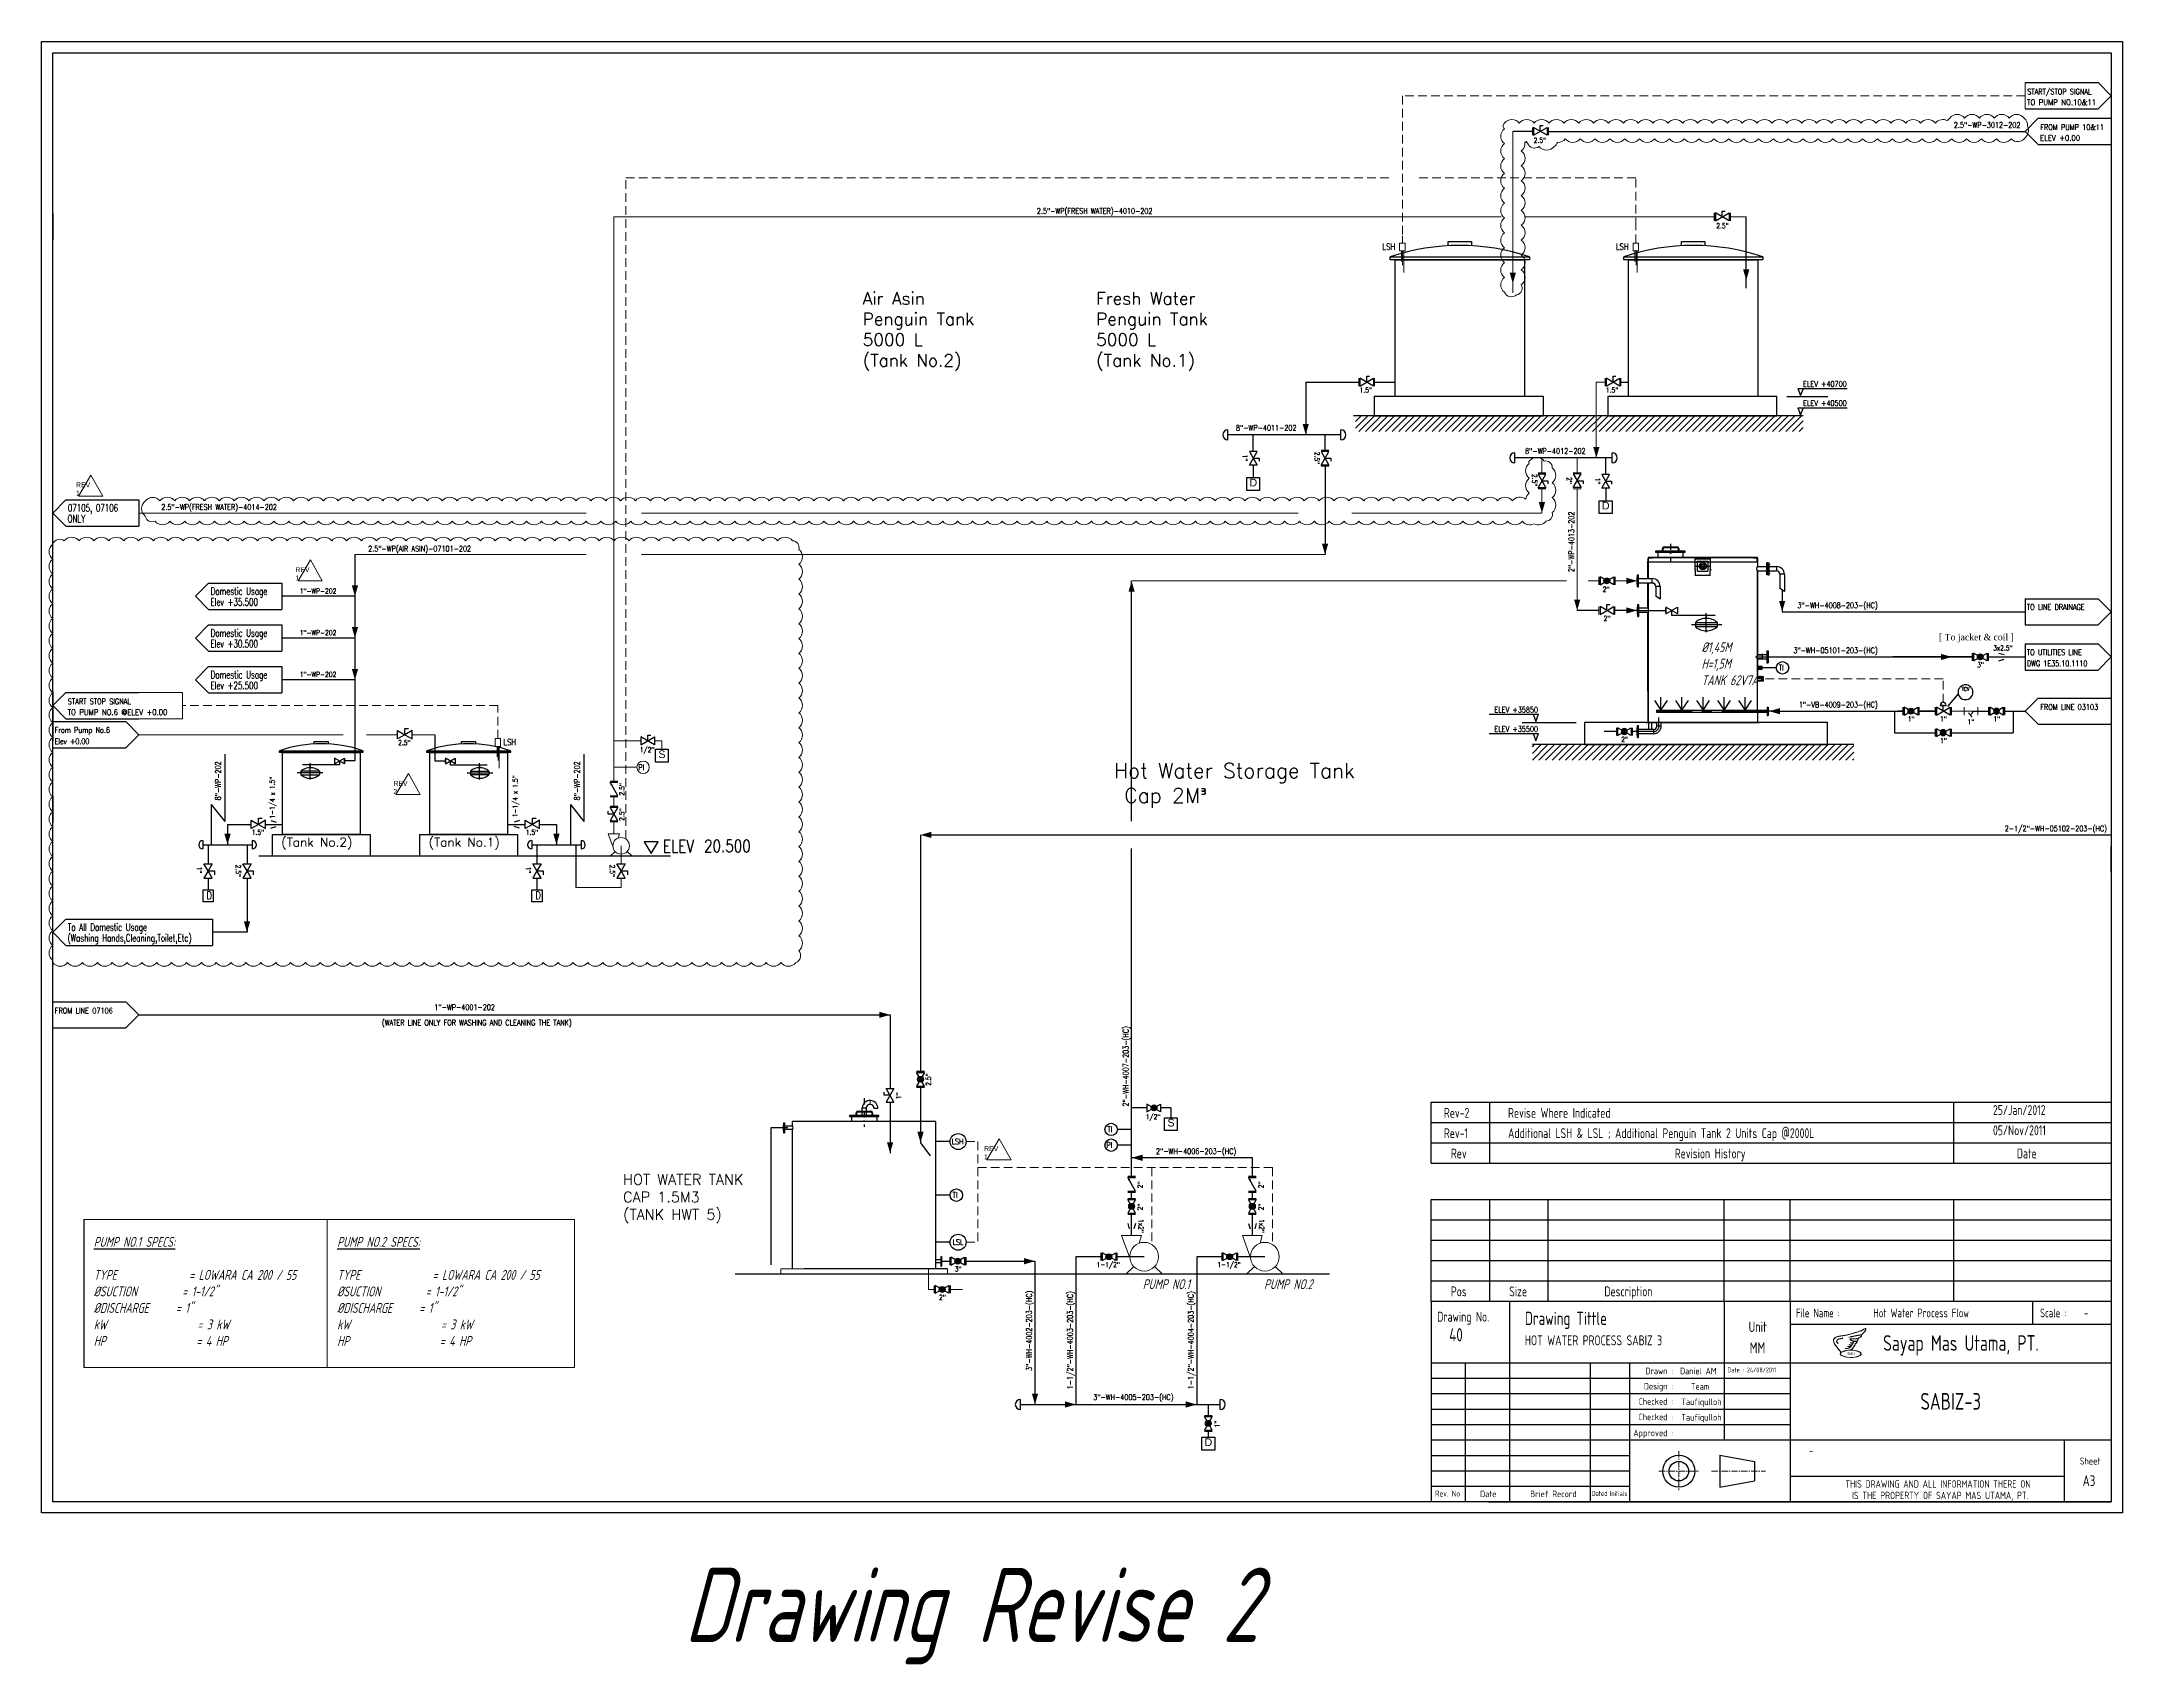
# Model space of a CAD drawing. Extents: x -29512 to 147477, y -5232 to 39709.
# Drawn here: x 141020.5 to 141440.5, y 7845.6 to 8173.2 of the extents above; entities that cross this region are included whole.
import ezdxf
from ezdxf.enums import TextEntityAlignment as Align

# ---------------------------------------------------------------- set-up
doc = ezdxf.new("R2010")
doc.units = 0
for name, pattern in [('ASSI', [16, 10, -2, 2, -2]), ('CENTER', [2, 1.25, -0.25, 0.25, -0.25]), ('DASHDOT', [25.4, 12.7, -6.35, 0, -6.35]), ('HIDDEN', [0.375, 0.25, -0.125]), ('TRATTEGGIO', [5.5, 4, -1.5])]:
    doc.linetypes.add(name, pattern=pattern)
doc.layers.get('0').update_dxf_attribs({"linetype": 'CONTINUOUS'})
for name, color, linetype in [('10', 7, 'CONTINUOUS'), ('20', 3, 'CONTINUOUS'), ('50', 6, 'CONTINUOUS'), ('DIMENSION', 3, 'CONTINUOUS'), ('HATCH', 4, 'CONTINUOUS'), ('MIXER', 1, 'CONTINUOUS'), ('NUVOLA', 6, 'CONTINUOUS'), ('P-0001', 7, 'CONTINUOUS'), ('PIPA', 6, 'CONTINUOUS'), ('PRODUCT', 3, 'CONTINUOUS'), ('RAHMEN025', 7, 'CONTINUOUS'), ('RAHMEN07', 5, 'CONTINUOUS'), ('RED', 1, 'CONTINUOUS'), ('roller', 11, 'CONTINUOUS'), ('S', 7, 'CONTINUOUS'), ('TEXT', 4, 'CONTINUOUS')]:
    doc.layers.add(name, color=color, linetype=linetype)
for name, color, linetype, lineweight in [('DIMENSI', 20, 'CONTINUOUS', 9), ('FITTING', 7, 'CONTINUOUS', 13), ('TAG', 140, 'CONTINUOUS', 13)]:
    doc.layers.add(name, color=color, linetype=linetype, lineweight=lineweight)
doc.styles.add('1', font='romans', dxfattribs={"width": 0.8, "height": 2.8})
doc.styles.add('A3', font='arial.ttf', dxfattribs={"height": 0.3})
doc.styles.add('A6', font='arial.ttf', dxfattribs={"height": 0.6})
doc.styles.add('C4', font='COMPLEX', dxfattribs={"height": 0.4})
doc.styles.add('ISOCP', font='isocp.shx', dxfattribs={"width": 0.8, "height": 2})
doc.styles.add('ROMANS', font='romans')
doc.styles.add('Romans100', font='romans.shx', dxfattribs={"width": 0.8, "height": 200})
doc.styles.add('S', font='ITALIC', dxfattribs={"height": 6})
doc.styles.add('S25', font='SIMPLEX', dxfattribs={"width": 0.8, "height": 0.25})
doc.styles.add('S3', font='SIMPLEX', dxfattribs={"width": 0.9, "height": 0.3})
doc.styles.add('S35S', font='SIMPLEX', dxfattribs={"width": 0.5, "height": 0.35})
doc.styles.add('S3S', font='SIMPLEX', dxfattribs={"width": 0.7, "height": 0.3})
doc.styles.get("Standard").update_dxf_attribs({"font": 'isocp.shx'})
doc.styles.add('STYLE4', font='isocp.shx', dxfattribs={"width": 0.8, "oblique": 15, "height": 2})
pattern_1 = [(135, (141324.33845, 8005.35394), (-0.020797258, -0.020797258), [])]
pattern_2 = [(45, (141324.33845, 8005.35394), (-0.025996573, 0.025996573), [])]

# ---------------------------------------------------------------- blocks, each defined once
blk = doc.blocks.new('LOSAN', base_point=(47, 38))
for p, q in [((47, 38.7), (50.9, 38.7)), ((47, 37.3), (50.9, 37.3))]:
    blk.add_line(p, q)
at = {"layer": 'S'}
for tag, p, height, style, width in [('3', (47.1, 38.1), 0.35, 'S35S', 0.5), ('4', (47.1, 37.5), 0.35, 'S35S', 0.5), ('2', (47.1, 37.5), 0.3, 'S3', 0.9), ('1', (47.1, 38.1), 0.3, 'S3', 0.9)]:
    blk.add_attdef(tag, p, '', height=height, dxfattribs=dict(at, style=style, width=width))
blk = doc.blocks.new('A$C0A2C2E44')
at = {"color": 1}
for p, q in [((0.182, 0.563), (0.186, 0.568)), ((0.306, 0.203), (0.313, 0.206)), ((0.377, 0.783), (0.38, 0.778)), ((0.465, 0.367), (0.464, 0.362)), ((0.573, 0.45), (0.572, 0.444)), ((0.621, 0.816), (0.622, 0.81)), ((0.638, 0.518), (0.636, 0.513)), ((0.652, 0.747), (0.652, 0.741)), ((0.67, 0.594), (0.669, 0.589)), ((0.683, 0.291), (0.672, 0.288)), ((0.677, 0.698), (0.676, 0.692)), ((0.689, 0.298), (0.683, 0.291)), ((0.687, 0.455), (0.693, 0.454)), ((0.693, 0.454), (0.689, 0.449))]:
    blk.add_line(p, q, dxfattribs=at)
blk.add_ellipse((0.694, 0.147), major_axis=(0.415, 0), ratio=0.340845, dxfattribs=at)
for points, knots in [([(0, 0.689), (0.002, 0.729), (0.027, 0.764), (0.086, 0.813), (0.123, 0.829), (0.24, 0.864), (0.313, 0.866), (0.46, 0.89), (0.534, 0.906), (0.678, 0.941), (0.748, 0.961), (0.893, 1.005), (0.971, 1.028), (1.067, 1.059), (1.092, 1.067), (1.142, 1.09), (1.165, 1.102), (1.223, 1.137), (1.255, 1.159), (1.287, 1.161), (1.297, 1.154), (1.299, 1.132), (1.296, 1.118), (1.286, 1.079), (1.274, 1.058), (1.241, 1.021), (1.223, 1.004), (1.196, 0.971), (1.184, 0.957), (1.153, 0.936), (1.139, 0.93), (1.129, 0.908), (1.129, 0.89), (1.117, 0.839), (1.09, 0.812), (1.033, 0.788), (1.009, 0.781), (0.991, 0.759), (0.993, 0.742), (0.989, 0.702), (0.981, 0.683), (0.953, 0.66), (0.933, 0.654), (0.92, 0.644), (0.921, 0.643), (0.929, 0.626), (0.936, 0.614), (0.935, 0.59), (0.93, 0.579), (0.908, 0.561), (0.887, 0.561), (0.869, 0.556), (0.869, 0.556), (0.872, 0.54), (0.877, 0.527), (0.874, 0.503), (0.867, 0.493), (0.845, 0.487), (0.833, 0.486), (0.83, 0.484), (0.83, 0.483), (0.831, 0.471), (0.832, 0.464), (0.832, 0.452), (0.831, 0.446), (0.825, 0.429), (0.818, 0.419), (0.799, 0.403), (0.786, 0.397), (0.778, 0.387), (0.782, 0.372), (0.769, 0.348), (0.757, 0.343), (0.733, 0.332), (0.723, 0.327), (0.705, 0.314), (0.697, 0.306), (0.689, 0.298)], [0, 0, 0, 0, 0.112073, 0.112073, 0.224146, 0.224146, 0.448293, 0.448293, 0.672439, 0.672439, 0.896585, 0.896585, 1.120731, 1.120731, 1.219343, 1.219343, 1.294581, 1.294581, 1.368103, 1.368103, 1.401614, 1.401614, 1.435126, 1.435126, 1.508266, 1.508266, 1.581406, 1.581406, 1.636272, 1.636272, 1.68334, 1.68334, 1.730409, 1.730409, 1.826705, 1.826705, 1.89211, 1.89211, 1.945825, 1.945825, 1.99954, 1.99954, 2.039843, 2.039843, 2.067924, 2.067924, 2.096006, 2.096006, 2.124087, 2.124087, 2.164088, 2.164088, 2.192796, 2.192796, 2.221504, 2.221504, 2.247194, 2.247194, 2.272885, 2.272885, 2.289397, 2.289397, 2.305909, 2.305909, 2.322421, 2.322421, 2.355445, 2.355445, 2.388458, 2.388458, 2.422729, 2.422729, 2.456999, 2.456999, 2.49127, 2.49127, 2.526206, 2.526206, 2.526206, 2.526206]), ([(0.621, 0.816), (0.683, 0.831), (0.745, 0.845), (0.861, 0.864), (0.914, 0.874), (1.012, 0.896), (1.06, 0.904), (1.125, 0.911)], [0, 0, 0, 0, 0.1931977, 0.1931977, 0.3512561, 0.3512561, 0.4989343, 0.4989343, 0.4989343, 0.4989343]), ([(0.622, 0.81), (0.698, 0.829), (0.772, 0.842), (0.9, 0.865), (0.949, 0.877), (1.036, 0.894), (1.075, 0.899), (1.124, 0.905)], [0, 0, 0, 0, 0.232997, 0.232997, 0.3855173, 0.3855173, 0.4975809, 0.4975809, 0.4975809, 0.4975809]), ([(0, 0.689), (-0.001, 0.663), (0.001, 0.634), (0.019, 0.583), (0.031, 0.559), (0.066, 0.501), (0.091, 0.469), (0.116, 0.438)], [0, 0, 0, 0, 0.0794682, 0.0794682, 0.1589365, 0.1589365, 0.278945, 0.278945, 0.278945, 0.278945]), ([(0.116, 0.438), (0.178, 0.364), (0.237, 0.287), (0.301, 0.209), (0.303, 0.206), (0.306, 0.203)], [0, 0, 0, 0, 0.2904194, 0.2904194, 0.3019642, 0.3019642, 0.3019642, 0.3019642]), ([(0.182, 0.563), (0.151, 0.588), (0.128, 0.611), (0.124, 0.668), (0.132, 0.691), (0.167, 0.722), (0.194, 0.734), (0.243, 0.753), (0.267, 0.756), (0.315, 0.76), (0.337, 0.762), (0.365, 0.775), (0.371, 0.779), (0.377, 0.783)], [0, 0, 0, 0, 0.1141886, 0.1141886, 0.1970745, 0.1970745, 0.2799604, 0.2799604, 0.3628464, 0.3628464, 0.4208339, 0.4208339, 0.4419315, 0.4419315, 0.4419315, 0.4419315]), ([(0.186, 0.568), (0.157, 0.591), (0.136, 0.612), (0.129, 0.659), (0.135, 0.683), (0.164, 0.713), (0.189, 0.726), (0.239, 0.745), (0.263, 0.75), (0.311, 0.754), (0.333, 0.756), (0.364, 0.768), (0.373, 0.773), (0.38, 0.778)], [0, 0, 0, 0, 0.1070866, 0.1070866, 0.1896444, 0.1896444, 0.2722021, 0.2722021, 0.3592387, 0.3592387, 0.4157454, 0.4157454, 0.4419315, 0.4419315, 0.4419315, 0.4419315]), ([(1.116, 0.147), (1.116, 0.172), (1.098, 0.196), (1.011, 0.254), (0.905, 0.282), (0.664, 0.3), (0.532, 0.29), (0.338, 0.238), (0.275, 0.196), (0.271, 0.097), (0.346, 0.05), (0.576, -0.002), (0.729, -0.007), (0.984, 0.029), (1.082, 0.069), (1.113, 0.128), (1.116, 0.138), (1.116, 0.147)], [0, 0, 0, 0, 0.467517, 0.467517, 1.353854, 1.353854, 2.240192, 2.240192, 3.12653, 3.12653, 4.119349, 4.119349, 5.112169, 5.112169, 6.104989, 6.104989, 6.283185, 6.283185, 6.283185, 6.283185]), ([(0.464, 0.362), (0.503, 0.357), (0.544, 0.352), (0.61, 0.367), (0.635, 0.382), (0.673, 0.419), (0.689, 0.439), (0.723, 0.484), (0.742, 0.508), (0.773, 0.549), (0.788, 0.565), (0.8, 0.601), (0.802, 0.614), (0.806, 0.634), (0.809, 0.64), (0.809, 0.65)], [0, 0, 0, 0, 0.1171299, 0.1171299, 0.1949164, 0.1949164, 0.2727028, 0.2727028, 0.3630052, 0.3630052, 0.4278676, 0.4278676, 0.4667028, 0.4667028, 0.4898522, 0.4898522, 0.4898522, 0.4898522]), ([(0.465, 0.367), (0.492, 0.364), (0.544, 0.358), (0.612, 0.371), (0.663, 0.415), (0.708, 0.474), (0.753, 0.532), (0.783, 0.572), (0.79, 0.588), (0.793, 0.602), (0.797, 0.617), (0.8, 0.636), (0.804, 0.648), (0.803, 0.655), (0.802, 0.657)], [0, 0, 0, 0, 0.0801736, 0.1601008, 0.1950859, 0.2806082, 0.3822921, 0.413522, 0.4309294, 0.4353954, 0.4549654, 0.4778773, 0.4910855, 0.4962277, 0.4962277, 0.4962277, 0.4962277]), ([(0.573, 0.45), (0.601, 0.446), (0.628, 0.443), (0.666, 0.45), (0.677, 0.452), (0.687, 0.455)], [0, 0, 0, 0, 0.0850364, 0.0850364, 0.1176317, 0.1176317, 0.1176317, 0.1176317]), ([(0.652, 0.747), (0.707, 0.745), (0.762, 0.747), (0.839, 0.752), (0.86, 0.753), (0.898, 0.754), (0.914, 0.754), (0.943, 0.755), (0.957, 0.756), (0.986, 0.758)], [0, 0, 0, 0, 0.1641507, 0.1641507, 0.229477, 0.229477, 0.2780522, 0.2780522, 0.3171629, 0.3171629, 0.3171629, 0.3171629]), ([(0.652, 0.741), (0.703, 0.74), (0.755, 0.74), (0.847, 0.747), (0.888, 0.748), (0.943, 0.749), (0.957, 0.75), (0.987, 0.752)], [0, 0, 0, 0, 0.1524056, 0.1524056, 0.2775783, 0.2775783, 0.3171629, 0.3171629, 0.3171629, 0.3171629]), ([(0.676, 0.692), (0.701, 0.686), (0.725, 0.679), (0.773, 0.659), (0.8, 0.65), (0.836, 0.646), (0.847, 0.646), (0.865, 0.645), (0.873, 0.644), (0.887, 0.643), (0.893, 0.642), (0.917, 0.642)], [0, 0, 0, 0, 0.0781297, 0.0781297, 0.1562594, 0.1562594, 0.1873182, 0.1873182, 0.2105792, 0.2105792, 0.2303682, 0.2303682, 0.2303682, 0.2303682]), ([(0.677, 0.698), (0.695, 0.693), (0.728, 0.686), (0.771, 0.665), (0.822, 0.651), (0.865, 0.651), (0.895, 0.648), (0.917, 0.648)], [0, 0, 0, 0, 0.0559434, 0.0991961, 0.1433993, 0.2119753, 0.2303682, 0.2303682, 0.2303682, 0.2303682])]:
    blk.add_open_spline(points, degree=3, knots=knots, dxfattribs=at)
at = {"color": 1, "start_tangent": (0.041652, 0.999132)}
blk.add_spline([(0.006, 0.689), (0.021, 0.738), (0.217, 0.848), (0.344, 0.865), (0.489, 0.891), (0.675, 0.935), (0.861, 0.989), (1.06, 1.051), (1.192, 1.111), (1.291, 1.147), (1.288, 1.109), (1.263, 1.056), (1.216, 1.005), (1.165, 0.951), (1.132, 0.927), (1.12, 0.878), (1.069, 0.81), (0.989, 0.764), (0.985, 0.717), (0.947, 0.665), (0.917, 0.647), (0.928, 0.612), (0.914, 0.574), (0.865, 0.558), (0.87, 0.52), (0.858, 0.497), (0.825, 0.488), (0.825, 0.469), (0.821, 0.436), (0.795, 0.408), (0.776, 0.394), (0.772, 0.366), (0.732, 0.338), (0.685, 0.303)], degree=3, dxfattribs=at)
at = {"color": 1}
for points in [[(0.006, 0.689), (0.006, 0.656), (0.023, 0.592), (0.069, 0.509), (0.121, 0.442)], [(0.121, 0.442), (0.182, 0.368), (0.235, 0.301), (0.289, 0.233), (0.31, 0.207)], [(0.31, 0.207), (0.313, 0.206)], [(0.572, 0.444), (0.63, 0.439), (0.689, 0.449)], [(0.636, 0.513), (0.675, 0.502), (0.72, 0.49)], [(0.67, 0.594), (0.735, 0.583), (0.78, 0.569)], [(0.685, 0.303), (0.672, 0.288)]]:
    blk.add_spline(points, degree=3, dxfattribs=at)
for points in [[(0.638, 0.518), (0.666, 0.511), (0.694, 0.503), (0.722, 0.495)], [(0.669, 0.589), (0.707, 0.584), (0.742, 0.576), (0.778, 0.563)]]:
    blk.add_open_spline(points, degree=3, dxfattribs=at)
at = {"color": 1, "insert": (0.7, 0.155), "char_height": 0.1, "width": 1.8, "attachment_point": 5}
blk.add_mtext('\\fArial|b0|i0|c0|p34;SMU', dxfattribs=at)
blk = doc.blocks.new('A$C2CDC6E2D')
at = {"layer": 'DIMENSI', "xscale": 9, "yscale": 9, "zscale": 9}
blk.add_blockref('A$C0A2C2E44', (0, 0), dxfattribs=at)
blk = doc.blocks.new('PUMP')
at = {"layer": 'FITTING'}
for points in [[(298, -21), (468, 438), (53, 438), (101, 282)], [(-217, -206), (-383, -365), (383, -365), (217, -206)]]:
    blk.add_lwpolyline(points, dxfattribs=at)
blk.add_circle((0, 0), 299, dxfattribs=at)
blk = doc.blocks.new('PRESA', base_point=(1.75, 0.1))
for p, q in [((1.5, 0.1), (1.5, 0.6)), ((1.5, 0.6), (2, 0.6)), ((2, 0.1), (1.5, 0.1)), ((2, 0.6), (2, 0.1))]:
    blk.add_line(p, q)
at = {"style": 'S', "width": 1.2}
blk.add_attdef('1', text='', height=0.3, dxfattribs=at).set_placement((1.75, 0.2), align=Align.CENTER)
blk = doc.blocks.new('STRUM', base_point=(33, 38))
blk.add_circle((33, 38), 0.6)
at = {"width": 0.9}
for tag, height, style, p in [('2', 0.3, 'S3', (33, 38.1)), ('1', 0.25, 'S25', (33, 37.6))]:
    blk.add_attdef(tag, text='', height=height, dxfattribs=dict(at, style=style)).set_placement(p, align=Align.CENTER)

msp = doc.modelspace()

# ---------------------------------------------------------------- hatches: boundary and pattern name
h = msp.add_hatch(color=256)
edge = h.paths.add_edge_path()
edge.add_arc((141336.4884, 8064.3398), 0.5901, 0, 360)
h = msp.add_hatch(color=256)
edge = h.paths.add_edge_path()
edge.add_arc((141411.8639, 8048.9863), 0.5901, 0, 360)
h = msp.add_hatch(color=256)
edge = h.paths.add_edge_path()
edge.add_arc((141397.867, 8038.0304), 0.5901, 0, 360)
h = msp.add_hatch(color=256)
edge = h.paths.add_edge_path()
edge.add_ellipse((141415.1354, 8038.0304), major_axis=(-0.4173, 0.4173), ratio=1, start_angle=0, end_angle=360, ccw=False)
h = msp.add_hatch(color=256)
edge = h.paths.add_edge_path()
edge.add_ellipse((141340.02, 8033.9128), major_axis=(-0.4173, 0.4173), ratio=1, start_angle=0, end_angle=360, ccw=False)
h = msp.add_hatch(color=256)
edge = h.paths.add_edge_path()
edge.add_ellipse((141404.3793, 8033.6908), major_axis=(-0.4173, 0.4173), ratio=1, start_angle=0, end_angle=360, ccw=False)
h = msp.add_hatch(color=256)
edge = h.paths.add_edge_path()
edge.add_arc((141197.9516, 7963.722), 0.5901, 0, 360)
h = msp.add_hatch(color=256)
edge = h.paths.add_edge_path()
edge.add_arc((141245.0876, 7957.942), 0.5901, 0, 360)
h = msp.add_hatch(color=256)
edge = h.paths.add_edge_path()
edge.add_arc((141240.5576, 7938.0756), 0.5901, 0, 360)
h = msp.add_hatch(color=256)
edge = h.paths.add_edge_path()
edge.add_arc((141264.9335, 7938.0756), 0.5901, 0, 360)
h = msp.add_hatch(color=256)
edge = h.paths.add_edge_path()
edge.add_arc((141205.4773, 7926.9969), 0.5901, 0, 360)
h = msp.add_hatch(color=256)
edge = h.paths.add_edge_path()
edge.add_arc((141235.9757, 7927.901), 0.5901, 0, 360)
h = msp.add_hatch(color=256)
edge = h.paths.add_edge_path()
edge.add_arc((141260.3516, 7927.901), 0.5901, 0, 360)
h = msp.add_hatch(color=256)
edge = h.paths.add_edge_path()
edge.add_arc((141202.3171, 7921.3051), 0.5901, 0, 360)
h = msp.add_hatch(color=256)
edge = h.paths.add_edge_path()
edge.add_arc((141256.0411, 7894.2627), 0.5901, 0, 360)
at = {"layer": 'DIMENSION', "linetype": 'ByBlock', "ltscale": 0.5}
h = msp.add_hatch(dxfattribs=at)
h.set_pattern_fill('ANSI31', color=0, scale=0.3, style=0)
h.set_pattern_definition([(45, (588.7495, -738.9044), (-0.673519209, 0.673519209), [])])
h.paths.add_polyline_path([(141326.7903, 8094.4734), (141326.7903, 8097.6388), (141285.728, 8097.6388), (141285.728, 8094.4734)])
h = msp.add_hatch(dxfattribs=at)
h.set_pattern_fill('ANSI31', color=0, scale=0.3, style=0)
h.set_pattern_definition([(45, (629.1605, -738.9044), (-0.673519209, 0.673519209), [])])
h.paths.add_polyline_path([(141326.139, 8097.6388), (141326.139, 8094.4734), (141376.14, 8094.4734), (141376.14, 8097.6388)])
h = msp.add_hatch(dxfattribs=at)
h.set_pattern_fill('ANSI31', color=0, scale=0.3, style=0)
h.set_pattern_definition([(45, (629.1605, -805.2338), (-0.673519209, 0.673519209), [])])
h.paths.add_polyline_path([(141386.3466, 8028.144), (141386.3466, 8031.3094), (141321.4497, 8031.3094), (141321.4497, 8028.144)])
at = {"layer": 'P-0001', "linetype": 'Continuous'}
h = msp.add_hatch(dxfattribs=at)
h.set_pattern_fill('_U', color=256, scale=0.036765, angle=45, style=0, pattern_type=0)
h.set_pattern_definition(pattern_2)
edge = h.paths.add_edge_path()
edge.add_line((141344.821, 8068.1775), (141344.8063, 8068.1775))
edge.add_line((141344.8063, 8068.1775), (141344.8063, 8069.0598))
edge.add_line((141344.8063, 8069.0598), (141345.6886, 8069.0598))
edge.add_line((141345.6886, 8069.0598), (141345.6886, 8069.0451))
edge.add_arc((141345.6298, 8069.0451), 0.0588, 270, 360, ccw=False)
edge.add_line((141345.6298, 8068.9863), (141344.9974, 8068.9863))
edge.add_arc((141344.9974, 8068.8687), 0.1176, 90, 180)
edge.add_line((141344.8798, 8068.8687), (141344.8798, 8068.2363))
edge.add_arc((141344.821, 8068.2363), 0.0588, 270, 360, ccw=False)
h = msp.add_hatch(dxfattribs=at)
h.set_pattern_fill('_U', color=256, scale=0.036765, angle=45, style=0, pattern_type=0)
h.set_pattern_definition(pattern_2)
edge = h.paths.add_edge_path()
edge.add_line((141366.8504, 8068.1775), (141366.8651, 8068.1775))
edge.add_line((141366.8651, 8068.1775), (141366.8651, 8069.0598))
edge.add_line((141366.8651, 8069.0598), (141365.9827, 8069.0598))
edge.add_line((141365.9827, 8069.0598), (141365.9827, 8069.0451))
edge.add_arc((141366.0415, 8069.0451), 0.0588, 180, 270)
edge.add_line((141366.0415, 8068.9863), (141366.6739, 8068.9863))
edge.add_arc((141366.6739, 8068.8687), 0.1176, 0, 90, ccw=False)
edge.add_line((141366.7915, 8068.8687), (141366.7915, 8068.2363))
edge.add_arc((141366.8504, 8068.2363), 0.0588, 180, 270)
h = msp.add_hatch(dxfattribs=at)
h.set_pattern_fill('_U', color=256, scale=0.029412, angle=135, style=0, pattern_type=0)
h.set_pattern_definition(pattern_1)
h.paths.add_polyline_path([(141366.8651, 8047.104), (141367.7474, 8047.104), (141367.7474, 8047.0144), (141367.4901, 8047.0064), (141367.4901, 8046.99), (141366.8651, 8046.99)])
h = msp.add_hatch(dxfattribs=at)
h.set_pattern_fill('_U', color=256, scale=0.029412, angle=135, style=0, pattern_type=0)
h.set_pattern_definition(pattern_1)
h.paths.add_polyline_path([(141366.8651, 8046.4569), (141367.7474, 8046.4569), (141367.7474, 8046.5465), (141367.4901, 8046.5545), (141367.4901, 8046.5709), (141366.8651, 8046.5709)])
h = msp.add_hatch(dxfattribs=at)
h.set_pattern_fill('_U', color=256, scale=0.029412, angle=135, style=0, pattern_type=0)
h.set_pattern_definition(pattern_1)
h.paths.add_polyline_path([(141367.7548, 8044.9091), (141368.0268, 8044.9176), (141368.0268, 8045.0451), (141366.8651, 8045.0451), (141366.8651, 8044.8944), (141367.7548, 8044.8944)])
h = msp.add_hatch(dxfattribs=at)
h.set_pattern_fill('_U', color=256, scale=0.029412, angle=135, style=0, pattern_type=0)
h.set_pattern_definition(pattern_1)
h.paths.add_polyline_path([(141366.8651, 8044.104), (141366.8651, 8044.2547), (141367.7548, 8044.2547), (141367.7548, 8044.2297), (141368.0268, 8044.2212), (141368.0268, 8044.104), (141366.9239, 8044.104)])

# ---------------------------------------------------------------- linework, layer by layer
for p, q in [((141435.6779, 8164.9225), (141438.2971, 8162.2742)), ((141438.2971, 8162.2742), (141435.6779, 8159.6259)), ((141423.5422, 8157.7346), (141420.9229, 8155.0862)), ((141321.6766, 8155.873), (141321.6766, 8154.2994)), ((141324.4305, 8154.2994), (141321.6766, 8155.873)), ((141321.6766, 8154.2994), (141324.4305, 8155.873)), ((141323.0536, 8156.2664), (141323.6437, 8156.2664)), ((141323.0536, 8155.0862), (141323.0536, 8156.2664)), ((141324.4305, 8155.873), (141324.4305, 8154.2994)), ((141420.9229, 8155.0862), (141423.5422, 8152.4379)), ((141022.7971, 8138.5057), (141022.7971, 8133.209)), ((141358.391, 8138.6038), (141358.391, 8137.0302)), ((141361.1449, 8137.0302), (141358.391, 8138.6038)), ((141358.391, 8137.0302), (141361.1449, 8138.6038)), ((141359.7679, 8138.9972), (141360.358, 8138.9972)), ((141359.7679, 8137.817), (141359.7679, 8138.9972)), ((141361.1449, 8138.6038), (141361.1449, 8137.0302)), ((141286.6366, 8105.2399), (141286.6366, 8103.6663)), ((141289.3904, 8103.6663), (141286.6366, 8105.2399)), ((141286.6366, 8103.6663), (141289.3904, 8105.2399)), ((141288.0135, 8105.6333), (141288.6036, 8105.6333)), ((141288.0135, 8104.4531), (141288.0135, 8105.6333)), ((141289.3904, 8105.2399), (141289.3904, 8103.6663)), ((141336.3545, 8105.2399), (141336.3545, 8103.6663)), ((141339.1084, 8103.6663), (141336.3545, 8105.2399)), ((141336.3545, 8103.6663), (141339.1084, 8105.2399)), ((141337.7315, 8105.6333), (141338.3216, 8105.6333)), ((141337.7315, 8104.4531), (141337.7315, 8105.6333)), ((141339.1084, 8105.2399), (141339.1084, 8103.6663)), ((141265.8985, 8090.4764), (141264.3249, 8090.4764)), ((141264.3249, 8087.7225), (141265.8985, 8090.4764)), ((141264.3249, 8090.4764), (141265.8985, 8087.7225)), ((141280.3977, 8090.4764), (141278.8241, 8090.4764)), ((141278.8241, 8087.7225), (141280.3977, 8090.4764)), ((141278.8241, 8090.4764), (141280.3977, 8087.7225)), ((141265.8985, 8087.7225), (141264.3249, 8087.7225)), ((141265.1117, 8089.0995), (141266.2919, 8089.0995)), ((141266.2919, 8089.0995), (141266.2919, 8088.5093)), ((141280.3977, 8087.7225), (141278.8241, 8087.7225)), ((141279.6109, 8089.0995), (141280.7911, 8089.0995)), ((141280.7911, 8089.0995), (141280.7911, 8088.5093)), ((141324.1696, 8085.8985), (141322.596, 8085.8985)), ((141322.596, 8083.1446), (141324.1696, 8085.8985)), ((141322.596, 8085.8985), (141324.1696, 8083.1446)), ((141331.2887, 8085.9143), (141329.7151, 8085.9143)), ((141329.7151, 8083.1605), (141331.2887, 8085.9143)), ((141329.7151, 8085.9143), (141331.2887, 8083.1605)), ((141337.0401, 8085.8142), (141335.4665, 8085.8142)), ((141335.4665, 8083.0604), (141337.0401, 8085.8142)), ((141335.4665, 8085.8142), (141337.0401, 8083.0604)), ((141324.1696, 8083.1446), (141322.596, 8083.1446)), ((141323.3828, 8084.5216), (141324.563, 8084.5216)), ((141324.563, 8084.5216), (141324.563, 8083.9315)), ((141331.2887, 8083.1605), (141329.7151, 8083.1605)), ((141330.5019, 8084.5374), (141331.6821, 8084.5374)), ((141331.6821, 8084.5374), (141331.6821, 8083.9473)), ((141337.0401, 8083.0604), (141335.4665, 8083.0604)), ((141336.2533, 8084.4373), (141337.4335, 8084.4373)), ((141337.4335, 8084.4373), (141337.4335, 8083.8472)), ((141025.4163, 8080.6867), (141022.7971, 8078.0384)), ((141022.7971, 8078.0384), (141025.4163, 8075.39)), ((141083.7933, 8069.6464), (141083.7933, 8027.9806)), ((141335.1115, 8063.5529), (141337.8653, 8065.1266)), ((141335.1115, 8065.1266), (141335.1115, 8063.5529)), ((141337.8653, 8063.5529), (141335.1115, 8065.1266)), ((141337.8653, 8065.1266), (141337.8653, 8063.5529)), ((141054.2594, 8063.8698), (141051.6402, 8061.2215)), ((141051.6402, 8061.2215), (141054.2594, 8058.5732)), ((141083.7933, 8061.2215), (141069.0143, 8061.2215)), ((141420.8938, 8060.7395), (141420.8938, 8055.4429)), ((141435.6488, 8060.7395), (141438.2971, 8058.0912)), ((141335.1115, 8059.1544), (141335.1115, 8057.5808)), ((141337.8653, 8057.5808), (141335.1115, 8059.1544)), ((141335.1115, 8057.5808), (141337.8653, 8059.1544)), ((141336.4884, 8059.5479), (141337.0785, 8059.5479)), ((141336.4884, 8058.3676), (141336.4884, 8059.5479)), ((141337.8653, 8059.1544), (141337.8653, 8057.5808)), ((141438.2971, 8058.0912), (141435.6488, 8055.4429)), ((141054.2594, 8055.445), (141051.6402, 8052.7967)), ((141051.6402, 8052.7967), (141054.2594, 8050.1484)), ((141083.7933, 8052.7967), (141069.0143, 8052.7967)), ((141420.8938, 8051.6346), (141420.8938, 8046.3379)), ((141435.6488, 8051.6346), (141438.2971, 8048.9863)), ((141410.487, 8048.1995), (141413.2408, 8049.7731)), ((141410.487, 8049.7731), (141410.487, 8048.1995)), ((141413.2408, 8048.1995), (141410.487, 8049.7731)), ((141413.2408, 8049.7731), (141413.2408, 8048.1995)), ((141438.2971, 8048.9863), (141435.6488, 8046.3379)), ((141054.2594, 8047.0202), (141051.6402, 8044.3718)), ((141051.6402, 8044.3718), (141054.2594, 8041.7235)), ((141083.7933, 8044.3718), (141069.0143, 8044.3718)), ((141022.7971, 8041.9568), (141022.7971, 8036.6602)), ((141025.4163, 8041.7992), (141022.7971, 8039.1509)), ((141022.7971, 8039.1509), (141025.4163, 8036.5026)), ((141396.4901, 8037.2436), (141399.2439, 8038.8172)), ((141396.4901, 8038.8172), (141396.4901, 8037.2436)), ((141399.2439, 8037.2436), (141396.4901, 8038.8172)), ((141399.2439, 8038.8172), (141399.2439, 8037.2436)), ((141403.0024, 8038.8172), (141403.0024, 8037.2436)), ((141405.7563, 8037.2436), (141403.0024, 8038.8172)), ((141403.0024, 8037.2436), (141405.7563, 8038.8172)), ((141404.3793, 8039.2106), (141404.9694, 8039.2106)), ((141404.3793, 8038.0304), (141404.3793, 8039.2106)), ((141407.4189, 8041.5257), (141405.2797, 8038.9539)), ((141405.7563, 8038.8172), (141405.7563, 8037.2436)), ((141413.7585, 8038.8172), (141413.7585, 8037.2436)), ((141416.5123, 8037.2436), (141413.7585, 8038.8172)), ((141413.7585, 8037.2436), (141416.5123, 8038.8172)), ((141416.5123, 8038.8172), (141416.5123, 8037.2436)), ((141423.5422, 8040.6787), (141420.9229, 8038.0304)), ((141022.7971, 8037.2604), (141022.7971, 8031.9637)), ((141037.552, 8035.9292), (141040.2003, 8033.2809)), ((141338.6431, 8034.6996), (141338.6431, 8033.126)), ((141341.3969, 8033.126), (141338.6431, 8034.6996)), ((141338.6431, 8033.126), (141341.3969, 8034.6996)), ((141341.3969, 8034.6996), (141341.3969, 8033.126)), ((141420.9229, 8038.0304), (141423.5422, 8035.3821)), ((141040.2003, 8033.2809), (141037.552, 8030.6325)), ((141099.9314, 8033.2809), (141099.9314, 8027.9806)), ((141141.523, 8032.8202), (141141.523, 8031.2465)), ((141144.2768, 8031.2465), (141141.523, 8032.8202)), ((141141.523, 8031.2465), (141144.2768, 8032.8202)), ((141142.8999, 8033.2136), (141143.49, 8033.2136)), ((141142.8999, 8032.0333), (141142.8999, 8033.2136)), ((141144.2768, 8032.8202), (141144.2768, 8031.2465)), ((141403.0024, 8034.4776), (141403.0024, 8032.9039)), ((141405.7563, 8032.9039), (141403.0024, 8034.4776)), ((141403.0024, 8032.9039), (141405.7563, 8034.4776)), ((141405.7563, 8034.4776), (141405.7563, 8032.9039)), ((141057.5224, 8029.381), (141057.5224, 8015.7287)), ((141083.7933, 8027.9806), (141081.6861, 8027.9806)), ((141099.9314, 8027.9806), (141102.0386, 8027.9806)), ((141130.0059, 8029.381), (141130.0059, 8015.7287)), ((141022.7971, 8020.858), (141022.7971, 8015.5613)), ((141054.792, 8019.167), (141054.792, 8011.0768)), ((141054.792, 8019.167), (141057.5224, 8015.7287)), ((141127.2754, 8019.167), (141127.2754, 8011.0768)), ((141127.2754, 8019.167), (141130.0059, 8015.7287)), ((141134.8861, 8017.2755), (141134.8861, 8017.8656)), ((141135.2795, 8018.6524), (141136.8531, 8018.6524)), ((141136.8531, 8018.6524), (141135.2795, 8015.8986)), ((141136.8531, 8015.8986), (141135.2795, 8018.6524)), ((141058.0776, 8015.1768), (141062.8476, 8015.1768)), ((141058.0776, 8015.1768), (141058.0776, 8011.0768)), ((141065.7563, 8015.1768), (141069.1474, 8015.1768)), ((141114.5774, 8015.1768), (141118.1631, 8015.1768)), ((141121.0718, 8015.1768), (141124.4629, 8015.1768)), ((141124.4629, 8015.1768), (141124.4629, 8011.0768)), ((141136.0663, 8017.2755), (141134.8861, 8017.2755)), ((141135.2795, 8015.8986), (141136.8531, 8015.8986)), ((141053.1085, 8011.0768), (141063.0468, 8011.0768)), ((141054.1512, 8011.0768), (141054.1512, 8007.2335)), ((141062.0041, 8011.0768), (141062.0041, 8007.2335)), ((141119.4938, 8011.0768), (141129.4321, 8011.0768)), ((141120.5364, 8011.0768), (141120.5364, 8007.2335)), ((141128.3894, 8011.0768), (141128.3894, 8002.4191)), ((141054.1512, 8004.3247), (141054.1512, 8001.94)), ((141062.0041, 8004.3247), (141062.0041, 7993.3991)), ((141120.5364, 8004.3247), (141120.5364, 8001.94)), ((141025.4163, 7996.0474), (141022.7971, 7993.3991)), ((141022.7971, 7993.3991), (141025.4163, 7990.7508)), ((141040.1712, 7996.0474), (141055.017, 7996.0474)), ((141062.0041, 7993.3991), (141055.017, 7993.3991)), ((141040.1712, 7990.7508), (141055.017, 7990.7508)), ((141037.552, 7979.3841), (141040.1712, 7976.7358)), ((141040.1712, 7976.7358), (141037.552, 7974.0875)), ((141197.1648, 7965.0989), (141198.7385, 7965.0989)), ((141198.7385, 7962.3451), (141197.1648, 7965.0989)), ((141198.7385, 7965.0989), (141197.1648, 7962.3451)), ((141190.6324, 7960.5072), (141190.6324, 7961.0973)), ((141191.8126, 7960.5072), (141190.6324, 7960.5072)), ((141191.0258, 7961.8841), (141192.5994, 7961.8841)), ((141192.5994, 7961.8841), (141191.0258, 7959.1303)), ((141192.5994, 7959.1303), (141191.0258, 7961.8841)), ((141191.0258, 7959.1303), (141192.5994, 7959.1303)), ((141197.1648, 7962.3451), (141198.7385, 7962.3451)), ((141243.6623, 7958.7288), (141243.6623, 7957.1552)), ((141246.4161, 7957.1552), (141243.6623, 7958.7288)), ((141243.6623, 7957.1552), (141246.4161, 7958.7288)), ((141246.4161, 7958.7288), (141246.4161, 7957.1552)), ((141239.7708, 7939.4525), (141241.3445, 7939.4525)), ((141241.3445, 7936.6987), (141239.7708, 7939.4525)), ((141241.3445, 7939.4525), (141239.7708, 7936.6987)), ((141264.1467, 7939.4525), (141265.7203, 7939.4525)), ((141265.7203, 7936.6987), (141264.1467, 7939.4525)), ((141265.7203, 7939.4525), (141264.1467, 7936.6987)), ((141239.7708, 7936.6987), (141241.3445, 7936.6987)), ((141264.1467, 7936.6987), (141265.7203, 7936.6987)), ((141204.1004, 7926.2101), (141206.8542, 7927.7837)), ((141204.1004, 7927.7837), (141204.1004, 7926.2101)), ((141206.8542, 7926.2101), (141204.1004, 7927.7837)), ((141206.8542, 7927.7837), (141206.8542, 7926.2101)), ((141234.5988, 7927.1142), (141237.3527, 7928.6878)), ((141234.5988, 7928.6878), (141234.5988, 7927.1142)), ((141237.3527, 7927.1142), (141234.5988, 7928.6878)), ((141237.3527, 7928.6878), (141237.3527, 7927.1142)), ((141258.9747, 7927.1142), (141261.7285, 7928.6878)), ((141258.9747, 7928.6878), (141258.9747, 7927.1142)), ((141261.7285, 7927.1142), (141258.9747, 7928.6878)), ((141261.7285, 7928.6878), (141261.7285, 7927.1142)), ((141200.9401, 7920.5183), (141203.694, 7922.0919)), ((141200.9401, 7922.0919), (141200.9401, 7920.5183)), ((141203.694, 7920.5183), (141200.9401, 7922.0919)), ((141203.694, 7922.0919), (141203.694, 7920.5183)), ((141255.2542, 7895.6396), (141256.8279, 7895.6396)), ((141256.8279, 7892.8857), (141255.2542, 7895.6396)), ((141256.8279, 7895.6396), (141255.2542, 7892.8857)), ((141255.2542, 7892.8857), (141256.8279, 7892.8857))]:
    msp.add_line(p, q)
at = {"color": 1, "lineweight": 5}
for p, q in [((141295.0412, 8130.9484), (141295.0412, 8128.8128)), ((141295.2612, 8130.9484), (141295.2612, 8128.082)), ((141295.492, 8130.9484), (141295.492, 8126.575)), ((141342.1646, 8130.9484), (141342.1646, 8128.8128)), ((141342.3846, 8130.9484), (141342.3846, 8128.082)), ((141342.6153, 8130.9484), (141342.6153, 8126.575)), ((141112.4811, 8030.9337), (141112.4811, 8028.7981)), ((141112.7011, 8030.9337), (141112.7011, 8028.0673)), ((141112.9319, 8030.9337), (141112.9319, 8026.5603))]:
    msp.add_line(p, q, dxfattribs=at)
at = {"color": 1, "lineweight": 20}
for p, q in [((141030.5117, 8085.7088), (141028.0187, 8081.4547)), ((141030.5117, 8085.7088), (141032.9204, 8081.4547)), ((141028.0187, 8081.4547), (141032.9204, 8081.4547)), ((141074.7913, 8068.5791), (141072.2983, 8064.325)), ((141074.7913, 8068.5791), (141077.2, 8064.325)), ((141072.2983, 8064.325), (141077.2, 8064.325)), ((141094.5712, 8025.4376), (141092.0783, 8021.1834)), ((141094.5712, 8025.4376), (141096.9799, 8021.1834)), ((141092.0783, 8021.1834), (141096.9799, 8021.1834)), ((141213.81, 7951.7051), (141211.317, 7947.4509)), ((141213.81, 7951.7051), (141216.2187, 7947.4509)), ((141211.317, 7947.4509), (141216.2187, 7947.4509))]:
    msp.add_line(p, q, dxfattribs=at)
at = {"lineweight": 15}
for p, q in [((141405.9867, 8038.0294), (141411.3942, 8038.0304)), ((141409.4782, 8037.6765), (141410.2407, 8036.8264)), ((141410.4812, 8038.0302), (141409.8594, 8037.2514))]:
    msp.add_line(p, q, dxfattribs=at)
at = {"color": 1, "lineweight": 5}
for points in [[(141294.6583, 8132.522), (141295.7608, 8132.522), (141295.7608, 8130.9484), (141294.6583, 8130.9484)], [(141341.7817, 8132.522), (141342.8842, 8132.522), (141342.8842, 8130.9484), (141341.7817, 8130.9484)], [(141112.0982, 8032.5073), (141113.2007, 8032.5073), (141113.2007, 8030.9337), (141112.0982, 8030.9337)]]:
    msp.add_lwpolyline(points, close=True, dxfattribs=at)
at = {"lineweight": 15}
for points in [[(141408.6404, 8038.8162), (141408.6404, 8037.2426)], [(141411.3942, 8038.8162), (141411.3942, 8037.2426)]]:
    msp.add_lwpolyline(points, dxfattribs=at)
for centre in [(141336.4884, 8064.3398), (141411.8639, 8048.9863), (141397.867, 8038.0304), (141197.9516, 7963.722), (141245.0876, 7957.942), (141240.5576, 7938.0756), (141264.9335, 7938.0756), (141205.4773, 7926.9969), (141235.9757, 7927.901), (141260.3516, 7927.901), (141202.3171, 7921.3051), (141256.0411, 7894.2627)]:
    msp.add_circle(centre, 0.5901)
at = {"extrusion": (0, 0, -1)}
for centre in [(141415.1354, 8038.0304), (141340.02, 8033.9128), (141404.3793, 8033.6908)]:
    msp.add_ellipse(centre, major_axis=(-0.4173, 0.4173), ratio=1, start_param=5.49778714, end_param=11.78097245, dxfattribs=at)
at = {"layer": '50'}
for p, q in [((141093.866, 8033.2809), (141093.866, 8034.5468)), ((141093.866, 8034.5468), (141094.6325, 8034.5468)), ((141064.3019, 8015.1768), (141064.3019, 8016.4427)), ((141064.3019, 8016.4427), (141065.0685, 8016.4427)), ((141119.6175, 8015.1768), (141119.6175, 8016.4427)), ((141119.6175, 8016.4427), (141120.384, 8016.4427)), ((141053.1085, 8011.932), (141053.1085, 8010.2215)), ((141063.0468, 8011.932), (141063.0468, 8010.2215)), ((141119.4938, 8011.932), (141119.4938, 8010.2215)), ((141129.4321, 8011.932), (141129.4321, 8010.2215)), ((141054.1512, 8005.7791), (141055.4171, 8005.7791)), ((141055.4171, 8005.7791), (141055.4171, 8005.0125)), ((141062.0041, 8005.7791), (141063.2701, 8005.7791)), ((141063.2701, 8005.7791), (141063.2701, 8005.0125)), ((141120.5364, 8005.7791), (141121.8024, 8005.7791)), ((141121.8024, 8005.7791), (141121.8024, 8005.0125)), ((141137.5181, 8005.7791), (141138.7841, 8005.7791)), ((141138.7841, 8005.7791), (141138.7841, 8005.0125))]:
    msp.add_line(p, q, dxfattribs=at)
at = {"layer": '50', "color": 0}
for p, q in [((141067.0911, 8013.1403), (141067.0911, 8008.8165)), ((141086.875, 8013.1403), (141086.875, 8008.8165)), ((141096.8498, 8013.1403), (141096.8498, 8008.8165)), ((141116.6337, 8013.1403), (141116.6337, 8008.8165)), ((141142.1848, 8011.6391), (141143.5837, 8009.3252)), ((141144.9825, 8011.6391), (141142.1848, 8011.6391)), ((141143.5837, 8009.3252), (141144.9825, 8011.6391)), ((141064.3749, 8008.8165), (141147.4661, 8008.8165))]:
    msp.add_line(p, q, dxfattribs=at)
at = {"layer": '50'}
for points in [[(141093.866, 8033.2809), (141092.4116, 8032.4412), (141092.4116, 8034.1205)], [(141093.866, 8033.2809), (141095.3203, 8032.4412), (141095.3203, 8034.1205)], [(141064.3019, 8015.1768), (141062.8476, 8014.3371), (141062.8476, 8016.0165)], [(141064.3019, 8015.1768), (141065.7563, 8014.3371), (141065.7563, 8016.0165)], [(141119.6175, 8015.1768), (141118.1631, 8014.3371), (141118.1631, 8016.0165)], [(141119.6175, 8015.1768), (141121.0718, 8014.3371), (141121.0718, 8016.0165)], [(141054.1512, 8005.7791), (141053.3115, 8007.2335), (141054.9908, 8007.2335)], [(141054.1512, 8005.7791), (141053.3115, 8004.3247), (141054.9908, 8004.3247)], [(141062.0041, 8005.7791), (141061.1645, 8007.2335), (141062.8438, 8007.2335)], [(141062.0041, 8005.7791), (141061.1645, 8004.3247), (141062.8438, 8004.3247)], [(141120.5364, 8005.7791), (141119.6968, 8007.2335), (141121.3761, 8007.2335)], [(141120.5364, 8005.7791), (141119.6968, 8004.3247), (141121.3761, 8004.3247)], [(141137.5181, 8005.7791), (141136.6785, 8007.2335), (141138.3578, 8007.2335)], [(141137.5181, 8005.7791), (141136.6785, 8004.3247), (141138.3578, 8004.3247)]]:
    msp.add_lwpolyline(points, close=True, dxfattribs=at)
at = {"layer": '50', "color": 0}
for points in [[(141067.0911, 8013.1403), (141086.875, 8013.1403)], [(141096.8498, 8013.1403), (141116.6337, 8013.1403)]]:
    msp.add_lwpolyline(points, dxfattribs=at)
for points in [[(141053.126, 8001.94), (141055.1764, 8001.94), (141055.1764, 7999.569), (141053.126, 7999.569)], [(141119.5112, 8001.94), (141121.5616, 8001.94), (141121.5616, 7999.569), (141119.5112, 7999.569)]]:
    msp.add_lwpolyline(points, close=True, dxfattribs=at)
at = {"layer": '50'}
for centre, start, end in [((141053.1085, 8011.0768), 90, 270), ((141063.0468, 8011.0768), 270, 90), ((141119.4938, 8011.0768), 90, 270), ((141129.4321, 8011.0768), 270, 90)]:
    msp.add_arc(centre, 0.8552, start, end, dxfattribs=at)
at = {"layer": 'DIMENSI', "color": 3, "linetype": 'ByBlock', "lineweight": 9}
for p, q in [((141169.7387, 7925.4824), (141203.4159, 7925.4824)), ((141169.7387, 7925.4824), (141169.7387, 7924.3593)), ((141203.4159, 7925.4824), (141203.4159, 7924.3593))]:
    msp.add_line(p, q, dxfattribs=at)
at = {"layer": 'DIMENSION', "color": 4, "linetype": 'HIDDEN', "lineweight": 5, "ltscale": 7}
for p, q in [((141295.2095, 8162.2742), (141295.2095, 8133.9741)), ((141420.9229, 8162.2742), (141295.2095, 8162.2742)), ((141138.4545, 8012.2318), (141138.4545, 8145.6936)), ((141292.4557, 8145.6936), (141138.4545, 8145.6936)), ((141342.3329, 8145.6936), (141297.9633, 8145.6936)), ((141342.3329, 8135.8573), (141342.3329, 8145.6936)), ((141342.3329, 8132.522), (141342.3329, 8135.8573)), ((141295.2095, 8132.522), (141295.2095, 8133.9741)), ((141404.3793, 8044.5745), (141368.0268, 8044.5745)), ((141404.3793, 8039.8007), (141404.3793, 8044.5745)), ((141112.6494, 8039.1509), (141048.9896, 8039.1509)), ((141112.6494, 8032.5073), (141112.6494, 8039.1509)), ((141207.1637, 7951.1436), (141209.5309, 7951.1436)), ((141209.5309, 7951.1436), (141209.5309, 7930.8275)), ((141269.0232, 7945.9359), (141209.5309, 7945.9359)), ((141207.1637, 7930.8275), (141209.5309, 7930.8275))]:
    msp.add_line(p, q, dxfattribs=at)
at = {"layer": 'DIMENSION', "color": 0, "linetype": 'ByBlock', "ltscale": 0.5}
for p, q in [((141321.4462, 8155.0862), (141317.5014, 8155.0862)), ((141324.661, 8155.0862), (141420.9229, 8155.0862)), ((141364.6248, 8123.4211), (141364.6248, 8137.817)), ((141275.7105, 8104.4531), (141286.4061, 8104.4531)), ((141275.7105, 8104.4531), (141275.7105, 8093.8321)), ((141289.6209, 8104.4531), (141293.7497, 8104.4531)), ((141339.3388, 8104.4531), (141340.8731, 8104.4531)), ((141376.14, 8097.6388), (141285.3389, 8097.6388)), ((141260.0068, 8092.8133), (141260.0068, 8094.8509)), ((141282.7881, 8093.8321), (141260.0068, 8093.8321)), ((141265.1117, 8090.4764), (141265.1117, 8093.8321)), ((141279.6109, 8090.7068), (141279.6109, 8093.8321)), ((141282.7881, 8092.8133), (141282.7881, 8094.8509)), ((141317.8965, 8088.1511), (141317.8965, 8090.1887)), ((141337.5664, 8088.1511), (141337.5664, 8090.1887)), ((141265.1117, 8087.7225), (141265.1117, 8085.1862)), ((141279.6109, 8087.4921), (141279.6109, 8069.6464)), ((141337.5664, 8089.1699), (141317.8965, 8089.1699)), ((141336.2533, 8085.8142), (141336.2533, 8089.1699)), ((141336.2533, 8083.0604), (141336.2533, 8080.5241)), ((141040.1712, 8080.6867), (141040.1712, 8075.39)), ((141240.5576, 8015.8277), (141240.5576, 8064.3398)), ((141368.7401, 8067.7252), (141368.6691, 8067.6765)), ((141368.7401, 8065.887), (141368.6691, 8065.8383)), ((141368.6788, 8067.7308), (141368.7276, 8067.6696)), ((141368.6788, 8065.8925), (141368.7276, 8065.8313)), ((141369.3577, 8067.7252), (141369.2867, 8067.6765)), ((141369.3577, 8065.887), (141369.2867, 8065.8383)), ((141369.2965, 8067.7308), (141369.3452, 8067.6696)), ((141369.2965, 8065.8925), (141369.3452, 8065.8313)), ((141370.7531, 8067.2243), (141370.7531, 8066.3375)), ((141371.4303, 8065.6603), (141371.4303, 8062.7839)), ((141372.3171, 8065.6603), (141372.3171, 8062.2102)), ((141069.0143, 8063.8698), (141069.0143, 8058.5732)), ((141346.3428, 8063.2192), (141346.3428, 8061.2317)), ((141347.2296, 8060.658), (141346.3428, 8061.2317)), ((141347.2296, 8063.2192), (141347.2296, 8060.658)), ((141372.3171, 8062.2102), (141371.4303, 8062.7839)), ((141371.8737, 8062.4971), (141371.8737, 8058.0912)), ((141334.881, 8058.3676), (141330.5019, 8058.3676)), ((141342.6004, 8058.3676), (141338.0958, 8058.3676)), ((141371.8737, 8058.0912), (141420.8938, 8058.0912)), ((141069.0143, 8055.445), (141069.0143, 8050.1484)), ((141394.1827, 8048.9863), (141410.2565, 8048.9863)), ((141413.4713, 8048.9863), (141420.8938, 8048.9863)), ((141069.0143, 8047.0202), (141069.0143, 8041.7235)), ((141370.6951, 8046.7804), (141367.821, 8046.7804)), ((141404.3793, 8039.2106), (141403.7892, 8039.2106)), ((141403.7892, 8039.2106), (141404.3793, 8039.2106)), ((141346.5305, 8038.2172), (141346.5305, 8037.8437)), ((141369.6769, 8038.0304), (141396.2596, 8038.0304)), ((141394.5165, 8038.0304), (141394.5165, 8033.6908)), ((141396.2596, 8038.0304), (141395.2919, 8038.0304)), ((141395.2919, 8038.0304), (141396.2596, 8038.0304)), ((141399.4744, 8038.0304), (141402.772, 8038.0304)), ((141402.772, 8038.0304), (141399.4744, 8038.0304)), ((141399.4744, 8038.0304), (141402.772, 8038.0304)), ((141410.2304, 8038.0304), (141413.528, 8038.0304)), ((141416.7428, 8038.0304), (141420.9229, 8038.0304)), ((141418.4859, 8038.0304), (141418.4859, 8033.6908)), ((141386.3466, 8031.3094), (141321.4497, 8031.3094)), ((141338.4126, 8033.9128), (141335.9637, 8033.9128)), ((141394.5165, 8033.6908), (141402.772, 8033.6908)), ((141405.9867, 8033.6908), (141418.4859, 8033.6908)), ((141197.9516, 8013.0568), (141197.9516, 7965.3294)), ((141199.0532, 8013.0568), (141438.2971, 8013.0568)), ((141240.5576, 7949.7964), (141240.5576, 8010.2859)), ((141438.2971, 8005.5057), (141438.2971, 8010.8024)), ((141055.017, 7996.0474), (141055.017, 7990.7508)), ((141040.1712, 7976.7358), (141191.8126, 7976.7358)), ((141191.8126, 7976.7358), (141191.8126, 7961.8841)), ((141191.8126, 7959.1303), (141191.8126, 7948.8135)), ((141197.9516, 7962.1146), (141197.9516, 7950.9149)), ((141243.6623, 7957.942), (141240.5576, 7957.942)), ((141248.4948, 7957.942), (141246.4161, 7957.942)), ((141248.4948, 7957.942), (141248.4948, 7955.9684)), ((141171.2028, 7953.9183), (141167.766, 7953.9183)), ((141167.766, 7953.9183), (141167.766, 7926.2501)), ((141197.9516, 7950.9149), (141199.9021, 7948.2996)), ((141203.9351, 7951.1436), (141201.0609, 7951.1436)), ((141240.5576, 7953.6005), (141237.6835, 7953.6005)), ((141240.5576, 7950.4299), (141237.6835, 7950.4299)), ((141240.5576, 7944.1386), (141240.5576, 7949.7964)), ((141264.9335, 7947.8757), (141240.5576, 7947.8757)), ((141264.9335, 7944.1386), (141264.9335, 7947.8757)), ((141203.9351, 7940.3259), (141201.0609, 7940.3259)), ((141240.5576, 7939.683), (141240.5576, 7940.9238)), ((141264.9335, 7939.683), (141264.9335, 7940.9238)), ((141029.0446, 7935.4035), (141029.0446, 7905.5159)), ((141240.5576, 7932.1568), (141240.5576, 7936.4682)), ((141264.9335, 7932.1568), (141264.9335, 7936.4682)), ((141203.9351, 7930.8275), (141201.0609, 7930.8275)), ((141202.2146, 7926.9969), (141203.8699, 7926.9969)), ((141207.0847, 7926.9969), (141221.059, 7926.9969)), ((141221.059, 7926.9969), (141221.059, 7898.0681)), ((141234.3684, 7927.901), (141229.3221, 7927.901)), ((141229.3221, 7927.901), (141229.3221, 7898.0681)), ((141243.0853, 7927.901), (141237.5831, 7927.901)), ((141253.6979, 7927.901), (141253.6979, 7898.0681)), ((141256.9151, 7927.901), (141253.6979, 7927.901)), ((141258.7442, 7927.901), (141256.9151, 7927.901)), ((141267.4611, 7927.901), (141261.959, 7927.901)), ((141280.5254, 7924.3593), (141160.539, 7924.3593)), ((141218.1009, 7897.0493), (141218.1009, 7899.0869)), ((141218.1009, 7898.0681), (141258.4347, 7898.0681)), ((141256.0411, 7898.0681), (141256.0411, 7895.8701)), ((141258.4347, 7897.0493), (141258.4347, 7899.0869)), ((141256.0411, 7892.6553), (141256.0411, 7891.4594))]:
    msp.add_line(p, q, dxfattribs=at)
at = {"layer": 'DIMENSION', "color": 6, "linetype": 'ByBlock', "ltscale": 0.5}
for p, q in [((141321.4462, 8155.873), (141321.4462, 8154.2994)), ((141324.661, 8155.873), (141324.661, 8154.2994)), ((141358.1605, 8138.6038), (141358.1605, 8137.0302)), ((141361.3753, 8138.6038), (141361.3753, 8137.0302)), ((141375.0252, 8103.1892), (141375.5934, 8101.7361)), ((141375.0252, 8103.1892), (141385.021, 8103.1892)), ((141375.5934, 8101.7361), (141376.1617, 8103.1892)), ((141375.0252, 8099.2956), (141375.5934, 8097.8425)), ((141375.0252, 8099.2956), (141385.021, 8099.2956)), ((141375.5934, 8097.8425), (141376.1617, 8099.2956)), ((141334.881, 8065.1266), (141334.881, 8063.5529)), ((141338.0958, 8065.1266), (141338.0958, 8063.5529)), ((141410.2565, 8049.7731), (141410.2565, 8048.1995)), ((141413.4713, 8049.7731), (141413.4713, 8048.1995)), ((141396.2596, 8038.8172), (141396.2596, 8037.2436)), ((141399.4744, 8038.8172), (141399.4744, 8037.2436)), ((141402.772, 8038.8172), (141402.772, 8037.2436)), ((141405.9867, 8038.8172), (141405.9867, 8037.2436)), ((141413.528, 8038.8172), (141413.528, 8037.2436)), ((141416.7428, 8038.8172), (141416.7428, 8037.2436)), ((141312.7215, 8037.4078), (141322.7173, 8037.4078)), ((141321.5808, 8037.4078), (141322.1491, 8035.9548)), ((141322.1491, 8035.9548), (141322.7173, 8037.4078)), ((141338.4126, 8034.6996), (141338.4126, 8033.126)), ((141341.6274, 8034.6996), (141341.6274, 8033.126)), ((141312.7215, 8033.5177), (141322.7173, 8033.5177)), ((141321.5808, 8033.5177), (141322.1491, 8032.0646)), ((141322.1491, 8032.0646), (141322.7173, 8033.5177)), ((141402.772, 8034.4776), (141402.772, 8032.9039)), ((141405.9867, 8034.4776), (141405.9867, 8032.9039)), ((141197.1648, 7965.3294), (141198.7385, 7965.3294)), ((141197.1648, 7962.1146), (141198.7385, 7962.1146)), ((141239.7708, 7944.1386), (141241.3445, 7944.1386)), ((141264.1467, 7944.1386), (141265.7203, 7944.1386)), ((141239.7708, 7940.9238), (141241.3445, 7940.9238)), ((141239.7708, 7939.683), (141241.3445, 7939.683)), ((141264.1467, 7940.9238), (141265.7203, 7940.9238)), ((141264.1467, 7939.683), (141265.7203, 7939.683)), ((141239.7708, 7936.4682), (141241.3445, 7936.4682)), ((141264.1467, 7936.4682), (141265.7203, 7936.4682)), ((141203.8699, 7927.7837), (141203.8699, 7926.2101)), ((141207.0847, 7927.7837), (141207.0847, 7926.2101)), ((141234.3684, 7928.6878), (141234.3684, 7927.1142)), ((141237.5831, 7928.6878), (141237.5831, 7927.1142)), ((141258.7442, 7928.6878), (141258.7442, 7927.1142)), ((141261.959, 7928.6878), (141261.959, 7927.1142)), ((141200.7097, 7922.0919), (141200.7097, 7920.5183)), ((141203.9245, 7922.0919), (141203.9245, 7920.5183)), ((141255.2542, 7895.8701), (141256.8279, 7895.8701)), ((141255.2542, 7892.6553), (141256.8279, 7892.6553))]:
    msp.add_line(p, q, dxfattribs=at)
at = {"layer": 'DIMENSION', "color": 6, "linetype": 'ByBlock', "lineweight": 15, "ltscale": 0.5}
for p, q in [((141286.4061, 8105.2399), (141286.4061, 8103.6663)), ((141289.6209, 8105.2399), (141289.6209, 8103.6663)), ((141336.1241, 8105.2399), (141336.1241, 8103.6663)), ((141339.3388, 8105.2399), (141339.3388, 8103.6663)), ((141280.3977, 8090.7068), (141278.8241, 8090.7068)), ((141280.3977, 8087.4921), (141278.8241, 8087.4921)), ((141324.1696, 8086.129), (141322.596, 8086.129)), ((141331.2887, 8086.1448), (141329.7151, 8086.1448)), ((141324.1696, 8082.9142), (141322.596, 8082.9142)), ((141331.2887, 8082.93), (141329.7151, 8082.93)), ((141334.881, 8059.1544), (141334.881, 8057.5808)), ((141338.0958, 8059.1544), (141338.0958, 8057.5808)), ((141135.2795, 8023.9338), (141136.8531, 8023.9338)), ((141135.2795, 8020.719), (141136.8531, 8020.719)), ((141135.2795, 8018.8829), (141136.8531, 8018.8829)), ((141135.2795, 8015.6681), (141136.8531, 8015.6681))]:
    msp.add_line(p, q, dxfattribs=at)
at = {"layer": 'DIMENSION', "color": 3, "linetype": 'ByBlock', "ltscale": 0.5}
for p, q in [((141372.8307, 8101.5324), (141381.068, 8101.5324)), ((141319.3863, 8035.751), (141330.2876, 8035.751)), ((141184.9895, 7956.413), (141184.9895, 7956.9805)), ((141185.1213, 7956.413), (141185.1213, 7956.9505)), ((141185.1213, 7956.5641), (141185.1213, 7956.9505)), ((141185.3126, 7957.3036), (141187.9432, 7957.3036)), ((141185.3232, 7957.1525), (141187.9325, 7957.1525)), ((141188.1345, 7956.9505), (141188.1345, 7956.413)), ((141188.1345, 7956.9505), (141188.1345, 7956.5641)), ((141188.2663, 7956.9805), (141188.2663, 7956.413))]:
    msp.add_line(p, q, dxfattribs=at)
at = {"layer": 'DIMENSION', "color": 7, "linetype": 'DASHDOT', "ltscale": 0.1}
for p, q in [((141349.3043, 8071.8457), (141349.3043, 8068.0398)), ((141186.5773, 7959.8894), (141186.5773, 7954.1494))]:
    msp.add_line(p, q, dxfattribs=at)
at = {"layer": 'DIMENSION', "color": 0, "linetype": 'ByBlock', "lineweight": 15, "ltscale": 0.5}
for p, q in [((141136.0663, 8032.0333), (141141.523, 8032.0333)), ((141144.2768, 8032.0333), (141145.7347, 8032.0333)), ((141145.7347, 8032.0333), (141145.7347, 8030.342)), ((141140.7056, 8026.7024), (141136.0663, 8026.7024)), ((141136.0663, 8018.8829), (141136.0663, 8020.719))]:
    msp.add_line(p, q, dxfattribs=at)
at = {"layer": 'DIMENSION', "color": 7}
for p, q in [((141406.4992, 7950.8936), (141406.4992, 7959.0836)), ((141406.4992, 7946.7986), (141406.4992, 7950.8936)), ((141406.4992, 7935.3347), (141406.4992, 7939.4297)), ((141406.4992, 7931.2397), (141406.4992, 7935.3347)), ((141406.4992, 7927.1447), (141406.4992, 7931.2397)), ((141406.4992, 7923.0497), (141406.4992, 7927.1447)), ((141406.4992, 7918.9547), (141406.4992, 7923.0497)), ((141359.2807, 7887.8432), (141359.2807, 7881.3953)), ((141359.2807, 7887.8432), (141366.2802, 7886.585)), ((141366.2802, 7886.585), (141366.2802, 7882.6535)), ((141359.2807, 7881.3953), (141366.2802, 7882.6535))]:
    msp.add_line(p, q, dxfattribs=at)
at = {"layer": 'DIMENSION', "color": 4, "linetype": 'HIDDEN', "lineweight": 15, "ltscale": 7}
for p, q in [((141244.6474, 7945.9359), (141244.6474, 7930.3503)), ((141269.0232, 7945.9359), (141269.0232, 7930.3503))]:
    msp.add_line(p, q, dxfattribs=at)
at = {"layer": 'DIMENSION', "linetype": 'CENTER', "lineweight": 9}
for p, q in [((141351.0229, 7888.6255), (141351.0229, 7880.6084)), ((141347.0121, 7884.6192), (141355.0337, 7884.6192)), ((141357.6295, 7884.6192), (141368.4821, 7884.6192))]:
    msp.add_line(p, q, dxfattribs=at)
at = {"layer": 'DIMENSION', "color": 6, "linetype": 'ByBlock', "ltscale": 0.5}
msp.add_lwpolyline([(141440.5471, 7876.2005), (141020.5471, 7876.2005), (141020.5471, 8173.2005), (141440.5471, 8173.2005)], close=True, dxfattribs=at)
at = {"layer": 'DIMENSION', "color": 0, "linetype": 'ByBlock', "ltscale": 0.5}
for points in [[(141022.7971, 8170.9505), (141438.2971, 8170.9505), (141438.2971, 7878.4505), (141022.7971, 7878.4505)], [(141289.5342, 8097.6388), (141323.692, 8097.6388), (141323.692, 8101.5324), (141289.5342, 8101.5324)], [(141336.6576, 8097.6388), (141370.8154, 8097.6388), (141370.8154, 8101.5324), (141336.6576, 8101.5324)], [(141331.9683, 8031.3094), (141381.022, 8031.3094), (141381.022, 8035.751), (141331.9683, 8035.751)]]:
    msp.add_lwpolyline(points, close=True, dxfattribs=at)
at = {"layer": 'DIMENSION', "color": 30, "linetype": 'ByBlock', "ltscale": 0.5}
for points in [[(141304.4572, 8131.9858), (141304.4572, 8132.8496), (141309.161, 8132.8496), (141309.161, 8131.9858)], [(141351.5806, 8131.9858), (141351.5806, 8132.8496), (141356.2844, 8132.8496), (141356.2844, 8131.9858)], [(141075.5719, 8031.4123), (141075.5719, 8031.9306), (141078.3942, 8031.9306), (141078.3942, 8031.4123)], [(141105.3306, 8031.4123), (141105.3306, 8031.9306), (141108.1529, 8031.9306), (141108.1529, 8031.4123)]]:
    msp.add_lwpolyline(points, dxfattribs=at)
for points in [[(141292.7696, 8129.7301), (141320.8487, 8129.7301), (141320.8487, 8129.1553), (141292.7696, 8129.1553)], [(141293.7497, 8129.1553), (141319.8685, 8129.1553), (141319.8685, 8101.5324), (141293.7497, 8101.5324)], [(141339.893, 8129.7301), (141367.9721, 8129.7301), (141367.9721, 8129.1553), (141339.893, 8129.1553)], [(141340.8731, 8129.1553), (141366.9919, 8129.1553), (141366.9919, 8101.5324), (141340.8731, 8101.5324)], [(141068.5593, 8030.0589), (141085.4068, 8030.0589), (141085.4068, 8029.714), (141068.5593, 8029.714)], [(141069.1474, 8029.714), (141084.8187, 8029.714), (141084.8187, 8013.1403), (141069.1474, 8013.1403)], [(141098.318, 8030.0589), (141115.1654, 8030.0589), (141115.1654, 8029.714), (141098.318, 8029.714)], [(141098.9061, 8029.714), (141114.5774, 8029.714), (141114.5774, 8013.1403), (141098.9061, 8013.1403)]]:
    msp.add_lwpolyline(points, close=True, dxfattribs=at)
at = {"layer": 'DIMENSION', "color": 0, "linetype": 'ByBlock', "ltscale": 0.5}
for centre, radius in [((141371.9488, 8046.7804), 1.2537), ((141236.4298, 7953.6005), 1.2537), ((141205.5494, 7951.1436), 1.6143), ((141236.4298, 7950.4299), 1.2537), ((141205.1888, 7940.3259), 1.2537), ((141205.5494, 7930.8275), 1.6143)]:
    msp.add_circle(centre, radius, dxfattribs=at)
at = {"layer": 'DIMENSION', "color": 0, "linetype": 'ByBlock', "lineweight": 15, "ltscale": 0.5}
msp.add_circle((141141.9593, 8026.7024), 1.2537, dxfattribs=at)
at = {"layer": 'DIMENSION', "color": 7}
for radius in [3.224, 1.9657]:
    msp.add_circle((141351.0229, 7884.6192), radius, dxfattribs=at)
at = {"layer": 'DIMENSION', "color": 30, "linetype": 'ByBlock', "ltscale": 0.5}
for centre, radius in [((141306.8091, 8088.3923), 43.6569), ((141353.9325, 8088.3923), 43.6569), ((141076.983, 8005.2562), 26.1941), ((141106.7417, 8005.2562), 26.1941)]:
    msp.add_arc(centre, radius, 71.240985, 108.759015, dxfattribs=at)
at = {"layer": 'DIMENSION', "color": 0, "linetype": 'ByBlock', "ltscale": 0.5}
for centre, radius, start, end in [((141260.0068, 8093.8321), 1.0188, 90, 270), ((141282.7881, 8093.8321), 1.0188, 270, 90), ((141317.8965, 8089.1699), 1.0188, 90, 270), ((141337.5664, 8089.1699), 1.0188, 270, 90), ((141404.3793, 8039.2106), 0.5901, 0, 180), ((141218.1009, 7898.0681), 1.0188, 90, 270), ((141258.4347, 7898.0681), 1.0188, 270, 90)]:
    msp.add_arc(centre, radius, start, end, dxfattribs=at)
at = {"layer": 'DIMENSION', "color": 3, "linetype": 'ByBlock', "ltscale": 0.5}
for centre, radius, start, end in [((141185.3126, 7956.9805), 0.3231, 90, 180), ((141185.3232, 7956.9505), 0.202, 90, 180), ((141187.9325, 7956.9505), 0.202, 0, 90), ((141187.9432, 7956.9805), 0.3231, 0, 90)]:
    msp.add_arc(centre, radius, start, end, dxfattribs=at)
at = {"layer": 'FITTING', "linetype": 'ByBlock', "ltscale": 0.5}
for p, q in [((141420.9229, 8164.9225), (141420.9229, 8159.6259)), ((141317.5014, 8155.0862), (141317.5014, 8122.515)), ((141136.0663, 8137.817), (141315.1255, 8137.817)), ((141136.0663, 8023.9338), (141136.0663, 8137.817)), ((141319.8773, 8137.817), (141358.1605, 8137.817)), ((141361.3753, 8137.817), (141364.6248, 8137.817)), ((141336.1241, 8104.4531), (141334.3633, 8104.4531)), ((141334.3633, 8104.4531), (141334.3633, 8089.1699)), ((141323.3828, 8089.1699), (141323.3828, 8086.129)), ((141330.5019, 8086.1448), (141330.5019, 8089.1699)), ((141323.3828, 8082.9142), (141323.3828, 8078.0384)), ((141330.5019, 8058.3676), (141330.5019, 8082.93)), ((141040.1712, 8078.0384), (141130.4783, 8078.0384)), ((141141.6544, 8078.0384), (141274.184, 8078.0384)), ((141285.0378, 8078.0384), (141323.3828, 8078.0384)), ((141130.4783, 8069.6464), (141083.7933, 8069.6464)), ((141279.6109, 8069.6464), (141141.6544, 8069.6464)), ((141328.3103, 8064.3398), (141240.5576, 8064.3398)), ((141334.881, 8064.3398), (141332.6935, 8064.3398)), ((141342.6004, 8064.3398), (141338.0958, 8064.3398)), ((141048.9896, 8041.7992), (141039.8382, 8041.7992)), ((141048.9896, 8041.7992), (141048.9896, 8036.5026)), ((141048.9896, 8036.5026), (141040.1712, 8036.5026)), ((141040.2003, 8033.2809), (141081.442, 8033.2809)), ((141086.1446, 8033.2809), (141092.4116, 8033.2809)), ((141095.3203, 8033.2809), (141099.9314, 8033.2809)), ((141136.0663, 8018.8829), (141136.0663, 8020.719)), ((141136.0663, 8013.2952), (141136.0663, 8015.6681)), ((141137.5181, 8010.8507), (141137.5181, 8007.2335)), ((141128.3894, 8002.4191), (141137.5181, 8002.4191)), ((141137.5181, 8004.3247), (141137.5181, 8002.4191)), ((141187.7642, 7958.6519), (141187.7642, 7959.4394)), ((141029.0446, 7935.4035), (141128.1054, 7935.4035)), ((141078.1811, 7935.4035), (141078.1811, 7905.5159)), ((141128.1054, 7935.4035), (141128.1054, 7905.5159)), ((141199.5314, 7925.4824), (141199.5314, 7921.3051)), ((141199.5314, 7921.3051), (141200.7097, 7921.3051)), ((141203.9245, 7921.3051), (141206.4082, 7921.3051)), ((141029.0446, 7905.5159), (141128.1054, 7905.5159))]:
    msp.add_line(p, q, dxfattribs=at)
at = {"layer": 'FITTING', "color": 6, "linetype": 'ByBlock', "ltscale": 0.5}
for points in [[(141319.9367, 8152.9709, -0.2851522), (141319.2183, 8151.1282, -0.5), (141319.2183, 8148.1282, -0.5), (141319.2183, 8145.1282, -0.5), (141319.2183, 8142.1282, -0.5), (141319.2183, 8139.1282, -0.5), (141319.2183, 8136.1282, -0.5), (141319.2183, 8133.1282, -0.5), (141319.2183, 8130.1282, -0.5), (141319.2183, 8127.1282, -0.5), (141319.2183, 8124.1282, -0.5), (141318.2819, 8122.0645, -0.5), (141315.8182, 8122.6008, -0.5), (141315.8182, 8125.6008, -0.5), (141315.8182, 8128.6008, -0.5), (141315.8182, 8131.6008, -0.5), (141315.8182, 8134.6008, -0.5), (141315.8182, 8137.6008, -0.5), (141315.8182, 8140.6008, -0.5), (141315.8182, 8143.6008, -0.5), (141315.8182, 8146.6008, -0.5), (141315.8182, 8149.6008, -0.5), (141315.8182, 8152.6008, -0.5), (141315.8182, 8155.6008, -0.5), (141315.8182, 8156.7281, -0.5), (141318.8182, 8156.7281)], [(141315.8182, 8156.7281), (141315.8182, 8156.7281, -0.5), (141318.8182, 8156.7281, -0.5), (141321.8182, 8156.7281, -0.5), (141324.8182, 8156.7281, -0.5), (141327.8182, 8156.7281, -0.5), (141330.8182, 8156.7281, -0.5), (141333.8182, 8156.7281, -0.5), (141336.8182, 8156.7281, -0.5), (141339.8182, 8156.7281, -0.5), (141342.8182, 8156.7281, -0.5), (141345.8182, 8156.7281, -0.5), (141348.8182, 8156.7281, -0.5), (141351.8182, 8156.7281, -0.5), (141354.8182, 8156.7281, -0.5), (141357.8182, 8156.7281, -0.5), (141360.8182, 8156.7281, -0.5), (141363.8182, 8156.7281, -0.5), (141366.8182, 8156.7281, -0.5), (141369.8182, 8156.7281, -0.5), (141372.8182, 8156.7281, -0.5), (141375.8182, 8156.7281, -0.5), (141378.8182, 8156.7281, -0.5), (141381.8182, 8156.7281, -0.5), (141384.8182, 8156.7281, -0.5), (141387.8182, 8156.7281, -0.5), (141390.8182, 8156.7281, -0.5), (141393.8182, 8156.7281, -0.5), (141396.8182, 8156.7281, -0.5), (141399.8182, 8156.7281, -0.5), (141402.8182, 8156.7281, -0.37975855), (141405.2571, 8157.2261)], [(141405.2571, 8157.2261, -0.10455022), (141405.6993, 8157.7566, -0.5), (141408.6993, 8157.7566, -0.5), (141411.6993, 8157.7566, -0.5), (141414.6993, 8157.7566, -0.5), (141417.6993, 8157.7566, -0.5), (141420.6993, 8157.7566, -0.29053126), (141421.3726, 8156.0991)], [(141320.2594, 8153.0809, -0.61489851), (141319.9367, 8152.9709)], [(141326.5314, 8152.8494, -0.16463641), (141325.8208, 8152.0232, -0.5), (141322.8208, 8152.0232, -0.5), (141320.4776, 8152.68, -0.28233657), (141320.2594, 8153.0809)], [(141421.3726, 8156.0991, -0.36261191), (141420.8962, 8153.8062, -0.5), (141418.1044, 8153.598, -0.5), (141415.1044, 8153.598, -0.5), (141412.1044, 8153.598, -0.5), (141409.1044, 8153.598, -0.5), (141406.1044, 8153.598, -0.5), (141403.1044, 8153.598, -0.5), (141400.1044, 8153.598, -0.5), (141397.1044, 8153.598, -0.5), (141394.1044, 8153.598, -0.5), (141391.1044, 8153.598, -0.5), (141388.1044, 8153.598, -0.5), (141385.1044, 8153.598, -0.5), (141382.1044, 8153.598, -0.5), (141379.1044, 8153.598, -0.5), (141376.1044, 8153.598, -0.5), (141373.1044, 8153.598, -0.5), (141370.1044, 8153.598, -0.5), (141367.1044, 8153.598, -0.5), (141364.1044, 8153.598, -0.5), (141361.1044, 8153.598, -0.5), (141358.1044, 8153.598, -0.5), (141355.1044, 8153.598, -0.5), (141352.1044, 8153.598, -0.5), (141349.1044, 8153.598, -0.5), (141346.1044, 8153.598, -0.5), (141343.1044, 8153.598, -0.5), (141340.1044, 8153.598, -0.5), (141337.1044, 8153.598, -0.5), (141334.1044, 8153.598, -0.5), (141331.1044, 8153.598, -0.5), (141328.1044, 8153.598, -0.24637626), (141326.5314, 8152.8494)], [(141320.1041, 8080.8158, -0.19952966), (141320.8359, 8082.0551, -0.5), (141320.8359, 8085.0551, -0.5), (141320.8359, 8088.0551, -0.5), (141320.8359, 8088.5219, -0.5), (141323.8359, 8088.5219, -0.5), (141325.4492, 8087.1352, -0.5), (141325.4492, 8084.1352, -0.5), (141325.4492, 8081.1352, -0.5), (141325.4492, 8078.1352, -0.5), (141324.1826, 8076.4018, -0.36724288), (141321.8159, 8075.8642)], [(141321.8159, 8075.8642, -0.36724288), (141319.4492, 8076.4018, -0.5), (141316.4492, 8076.4018, -0.5), (141313.4492, 8076.4018, -0.5), (141310.4492, 8076.4018, -0.5), (141307.4492, 8076.4018, -0.5), (141304.4492, 8076.4018, -0.5), (141301.4492, 8076.4018, -0.5), (141298.4492, 8076.4018, -0.5), (141295.4492, 8076.4018, -0.5), (141292.4492, 8076.4018, -0.5), (141289.4492, 8076.4018, -0.5), (141286.4492, 8076.4018, -0.5), (141283.4492, 8076.4018, -0.5), (141280.4492, 8076.4018, -0.5), (141277.4492, 8076.4018, -0.5), (141274.4492, 8076.4018, -0.5), (141271.4492, 8076.4018, -0.5), (141268.4492, 8076.4018, -0.5), (141265.4492, 8076.4018, -0.5), (141262.4492, 8076.4018, -0.5), (141259.4492, 8076.4018, -0.5), (141256.4492, 8076.4018, -0.5), (141253.4492, 8076.4018, -0.5), (141250.4492, 8076.4018, -0.5), (141247.4492, 8076.4018, -0.5), (141244.4492, 8076.4018, -0.5), (141241.4492, 8076.4018, -0.5), (141238.4492, 8076.4018, -0.5), (141235.4492, 8076.4018, -0.5), (141232.4492, 8076.4018, -0.5), (141229.4492, 8076.4018, -0.5), (141226.4492, 8076.4018, -0.5), (141223.4492, 8076.4018, -0.5), (141220.4492, 8076.4018, -0.5), (141217.4492, 8076.4018, -0.5), (141214.4492, 8076.4018, -0.5), (141211.4492, 8076.4018, -0.5), (141208.4492, 8076.4018, -0.5), (141205.4492, 8076.4018, -0.5), (141202.4492, 8076.4018, -0.5), (141199.4492, 8076.4018, -0.5), (141196.4492, 8076.4018, -0.5), (141193.4492, 8076.4018, -0.5), (141190.4492, 8076.4018, -0.5), (141187.4492, 8076.4018, -0.5), (141184.4492, 8076.4018, -0.5), (141181.4492, 8076.4018, -0.5), (141178.4492, 8076.4018, -0.5), (141175.4492, 8076.4018, -0.5), (141172.4492, 8076.4018, -0.5), (141169.4492, 8076.4018, -0.5), (141166.4492, 8076.4018, -0.5), (141163.4492, 8076.4018, -0.5), (141160.4492, 8076.4018, -0.5), (141157.4492, 8076.4018, -0.5), (141154.4492, 8076.4018, -0.5), (141151.4492, 8076.4018, -0.5), (141148.4492, 8076.4018, -0.5), (141145.4492, 8076.4018, -0.5), (141142.4492, 8076.4018, -0.5), (141139.4492, 8076.4018, -0.5), (141136.4492, 8076.4018, -0.5), (141133.4492, 8076.4018, -0.5), (141130.4492, 8076.4018, -0.5), (141127.4492, 8076.4018, -0.5), (141124.4492, 8076.4018, -0.5), (141121.4492, 8076.4018, -0.5), (141118.4492, 8076.4018, -0.5), (141115.4492, 8076.4018, -0.5), (141112.4492, 8076.4018, -0.5), (141109.4492, 8076.4018, -0.5), (141106.4492, 8076.4018, -0.5), (141103.4492, 8076.4018, -0.5), (141100.4492, 8076.4018, -0.5), (141097.4492, 8076.4018, -0.5), (141094.4492, 8076.4018, -0.5), (141091.4492, 8076.4018, -0.5), (141088.4492, 8076.4018, -0.5), (141085.4492, 8076.4018, -0.5), (141082.4492, 8076.4018, -0.5), (141079.4492, 8076.4018, -0.5), (141076.4492, 8076.4018, -0.5), (141073.4492, 8076.4018, -0.5), (141070.4492, 8076.4018, -0.5), (141067.4492, 8076.4018, -0.5), (141064.4492, 8076.4018, -0.5), (141061.4492, 8076.4018, -0.5), (141058.4492, 8076.4018, -0.5), (141055.4492, 8076.4018, -0.5), (141052.4492, 8076.4018, -0.5), (141049.4492, 8076.4018, -0.5), (141046.4492, 8076.4018, -0.5), (141043.4492, 8076.4018, -0.5), (141041.4773, 8077.4299, -0.5), (141041.4773, 8080.4299, -0.5), (141044.4211, 8080.4862, -0.5), (141047.4211, 8080.4862, -0.5), (141050.4211, 8080.4862, -0.5), (141053.4211, 8080.4862, -0.5), (141056.4211, 8080.4862, -0.5), (141059.4211, 8080.4862, -0.5), (141062.4211, 8080.4862, -0.5), (141065.4211, 8080.4862, -0.5), (141068.4211, 8080.4862, -0.5), (141071.4211, 8080.4862, -0.5), (141074.4211, 8080.4862, -0.5), (141077.4211, 8080.4862, -0.5), (141080.4211, 8080.4862, -0.5), (141083.4211, 8080.4862, -0.5), (141086.4211, 8080.4862, -0.5), (141089.4211, 8080.4862, -0.5), (141092.4211, 8080.4862, -0.5), (141095.4211, 8080.4862, -0.5), (141098.4211, 8080.4862, -0.5), (141101.4211, 8080.4862, -0.5), (141104.4211, 8080.4862, -0.5), (141107.4211, 8080.4862, -0.5), (141110.4211, 8080.4862, -0.5), (141113.4211, 8080.4862, -0.5), (141116.4211, 8080.4862, -0.5), (141119.4211, 8080.4862, -0.5), (141122.4211, 8080.4862, -0.5), (141125.4211, 8080.4862, -0.5), (141128.4211, 8080.4862, -0.5), (141131.4211, 8080.4862, -0.5), (141134.4211, 8080.4862, -0.5), (141137.4211, 8080.4862, -0.5), (141140.4211, 8080.4862, -0.5), (141143.4211, 8080.4862, -0.5), (141146.4211, 8080.4862, -0.5), (141149.4211, 8080.4862, -0.5), (141152.4211, 8080.4862, -0.5), (141155.4211, 8080.4862, -0.5), (141158.4211, 8080.4862, -0.5), (141161.4211, 8080.4862, -0.5), (141164.4211, 8080.4862, -0.5), (141167.4211, 8080.4862, -0.5), (141170.4211, 8080.4862, -0.5), (141173.4211, 8080.4862, -0.5), (141176.4211, 8080.4862, -0.5), (141179.4211, 8080.4862, -0.5), (141182.4211, 8080.4862, -0.5), (141185.4211, 8080.4862, -0.5), (141188.4211, 8080.4862, -0.5), (141191.4211, 8080.4862, -0.5), (141194.4211, 8080.4862, -0.5), (141197.4211, 8080.4862, -0.5), (141200.4211, 8080.4862, -0.5), (141203.4211, 8080.4862, -0.5), (141206.4211, 8080.4862, -0.5), (141209.4211, 8080.4862, -0.5), (141212.4211, 8080.4862, -0.5), (141215.4211, 8080.4862, -0.5), (141218.4211, 8080.4862, -0.5), (141221.4211, 8080.4862, -0.5), (141224.4211, 8080.4862, -0.5), (141227.4211, 8080.4862, -0.5), (141230.4211, 8080.4862, -0.5), (141233.4211, 8080.4862, -0.5), (141236.4211, 8080.4862, -0.5), (141239.4211, 8080.4862, -0.5), (141242.4211, 8080.4862, -0.5), (141245.4211, 8080.4862, -0.5), (141248.4211, 8080.4862, -0.5), (141251.4211, 8080.4862, -0.5), (141254.4211, 8080.4862, -0.5), (141257.4211, 8080.4862, -0.5), (141260.4211, 8080.4862, -0.5), (141263.4211, 8080.4862, -0.5), (141266.4211, 8080.4862, -0.5), (141269.4211, 8080.4862, -0.5), (141272.4211, 8080.4862, -0.5), (141275.4211, 8080.4862, -0.5), (141278.4211, 8080.4862, -0.5), (141281.4211, 8080.4862, -0.5), (141284.4211, 8080.4862, -0.5), (141287.4211, 8080.4862, -0.5), (141290.4211, 8080.4862, -0.5), (141293.4211, 8080.4862, -0.5), (141296.4211, 8080.4862, -0.5), (141299.4211, 8080.4862, -0.5), (141302.4211, 8080.4862, -0.5), (141305.4211, 8080.4862, -0.5), (141308.4211, 8080.4862, -0.5), (141311.4211, 8080.4862, -0.5), (141314.4211, 8080.4862, -0.5), (141317.4211, 8080.4862, -0.42576388), (141320.1041, 8080.8158)]]:
    msp.add_lwpolyline(points, format="xyb", dxfattribs=at)
msp.add_lwpolyline([(141022.7971, 7987.2816, 0.5), (141025.7971, 7987.2816, 0.5), (141028.7971, 7987.2816, 0.5), (141031.7971, 7987.2816, 0.5), (141034.7971, 7987.2816, 0.5), (141037.7971, 7987.2816, 0.5), (141040.7971, 7987.2816, 0.5), (141043.7971, 7987.2816, 0.5), (141046.7971, 7987.2816, 0.5), (141049.7971, 7987.2816, 0.5), (141052.7971, 7987.2816, 0.5), (141055.7971, 7987.2816, 0.5), (141058.7971, 7987.2816, 0.5), (141061.7971, 7987.2816, 0.5), (141064.7971, 7987.2816, 0.5), (141067.7971, 7987.2816, 0.5), (141070.7971, 7987.2816, 0.5), (141073.7971, 7987.2816, 0.5), (141076.7971, 7987.2816, 0.5), (141079.7971, 7987.2816, 0.5), (141082.7971, 7987.2816, 0.5), (141085.7971, 7987.2816, 0.5), (141088.7971, 7987.2816, 0.5), (141091.7971, 7987.2816, 0.5), (141094.7971, 7987.2816, 0.5), (141097.7971, 7987.2816, 0.5), (141100.7971, 7987.2816, 0.5), (141103.7971, 7987.2816, 0.5), (141106.7971, 7987.2816, 0.5), (141109.7971, 7987.2816, 0.5), (141112.7971, 7987.2816, 0.5), (141115.7971, 7987.2816, 0.5), (141118.7971, 7987.2816, 0.5), (141121.7971, 7987.2816, 0.5), (141124.7971, 7987.2816, 0.5), (141127.7971, 7987.2816, 0.5), (141130.7971, 7987.2816, 0.5), (141133.7971, 7987.2816, 0.5), (141136.7971, 7987.2816, 0.5), (141139.7971, 7987.2816, 0.5), (141142.7971, 7987.2816, 0.5), (141145.7971, 7987.2816, 0.5), (141148.7971, 7987.2816, 0.5), (141151.7971, 7987.2816, 0.5), (141154.7971, 7987.2816, 0.5), (141157.7971, 7987.2816, 0.5), (141160.7971, 7987.2816, 0.5), (141163.7971, 7987.2816, 0.5), (141166.7971, 7987.2816, 0.5), (141169.7971, 7987.2816, 0.5), (141172.7971, 7987.2816, 0.5), (141173.3821, 7989.6966, 0.5), (141173.3821, 7992.6966, 0.5), (141173.3821, 7995.6966, 0.5), (141173.3821, 7998.6966, 0.5), (141173.3821, 8001.6966, 0.5), (141173.3821, 8004.6966, 0.5), (141173.3821, 8007.6966, 0.5), (141173.3821, 8010.6966, 0.5), (141173.3821, 8013.6966, 0.5), (141173.3821, 8016.6966, 0.5), (141173.3821, 8019.6966, 0.5), (141173.3821, 8022.6966, 0.5), (141173.3821, 8025.6966, 0.5), (141173.3821, 8028.6966, 0.5), (141173.3821, 8031.6966, 0.5), (141173.3821, 8034.6966, 0.5), (141173.3821, 8037.6966, 0.5), (141173.3821, 8040.6966, 0.5), (141173.3821, 8043.6966, 0.5), (141173.3821, 8046.6966, 0.5), (141173.3821, 8049.6966, 0.5), (141173.3821, 8052.6966, 0.5), (141173.3821, 8055.6966, 0.5), (141173.3821, 8058.6966, 0.5), (141173.3821, 8061.6966, 0.5), (141173.3821, 8064.6966, 0.5), (141173.3821, 8067.6966, 0.5), (141173.3821, 8070.6966, 0.5), (141172.1127, 8072.4272, 0.5), (141169.1127, 8072.4272, 0.5), (141166.1127, 8072.4272, 0.5), (141163.1127, 8072.4272, 0.5), (141160.1127, 8072.4272, 0.5), (141157.1127, 8072.4272, 0.5), (141154.1127, 8072.4272, 0.5), (141151.1127, 8072.4272, 0.5), (141148.1127, 8072.4272, 0.5), (141145.1127, 8072.4272, 0.5), (141142.1127, 8072.4272, 0.5), (141139.1127, 8072.4272, 0.5), (141136.1127, 8072.4272, 0.5), (141133.1127, 8072.4272, 0.5), (141130.1127, 8072.4272, 0.5), (141127.1127, 8072.4272, 0.5), (141124.1127, 8072.4272, 0.5), (141121.1127, 8072.4272, 0.5), (141118.1127, 8072.4272, 0.5), (141115.1127, 8072.4272, 0.5), (141112.1127, 8072.4272, 0.5), (141109.1127, 8072.4272, 0.5), (141106.1127, 8072.4272, 0.5), (141103.1127, 8072.4272, 0.5), (141100.1127, 8072.4272, 0.5), (141097.1127, 8072.4272, 0.5), (141094.1127, 8072.4272, 0.5), (141091.1127, 8072.4272, 0.5), (141088.1127, 8072.4272, 0.5), (141085.1127, 8072.4272, 0.5), (141082.1127, 8072.4272, 0.5), (141079.1127, 8072.4272, 0.5), (141076.1127, 8072.4272, 0.5), (141073.1127, 8072.4272, 0.5), (141070.1127, 8072.4272, 0.5), (141067.1127, 8072.4272, 0.5), (141064.1127, 8072.4272, 0.5), (141061.1127, 8072.4272, 0.5), (141058.1127, 8072.4272, 0.5), (141055.1127, 8072.4272, 0.5), (141052.1127, 8072.4272, 0.5), (141049.1127, 8072.4272, 0.5), (141046.1127, 8072.4272, 0.5), (141043.1127, 8072.4272, 0.5), (141040.1127, 8072.4272, 0.5), (141037.1127, 8072.4272, 0.5), (141034.1127, 8072.4272, 0.5), (141031.1127, 8072.4272, 0.5), (141028.1127, 8072.4272, 0.5), (141025.1127, 8072.4272, 0.5), (141022.7971, 8071.7429, 0.5), (141022.7971, 8068.7429, 0.5), (141022.7971, 8065.7429, 0.5), (141022.7971, 8062.7429, 0.5), (141022.7971, 8059.7429, 0.5), (141022.7971, 8056.7429, 0.5), (141022.7971, 8053.7429, 0.5), (141022.7971, 8050.7429, 0.5), (141022.7971, 8047.7429, 0.5), (141022.7971, 8044.7429, 0.5), (141022.7971, 8041.7429, 0.5), (141022.7971, 8038.7429, 0.5), (141022.7971, 8035.7429, 0.5), (141022.7971, 8032.7429, 0.5), (141022.7971, 8029.7429, 0.5), (141022.7971, 8026.7429, 0.5), (141022.7971, 8023.7429, 0.5), (141022.7971, 8020.7429, 0.5), (141022.7971, 8017.7429, 0.5), (141022.7971, 8014.7429, 0.5), (141022.7971, 8011.7429, 0.5), (141022.7971, 8008.7429, 0.5), (141022.7971, 8005.7429, 0.5), (141022.7971, 8002.7429, 0.5), (141022.7971, 7999.7429, 0.5), (141022.7971, 7996.7429, 0.5), (141022.7971, 7993.7429, 0.5), (141022.7971, 7990.7429, 0.5), (141022.7971, 7987.7429, 0.5)], format="xyb", close=True, dxfattribs=at)
at = {"layer": 'HATCH', "color": 3}
for p, q in [((141172.0937, 7954.2765), (141172.0937, 7955.1694)), ((141201.0609, 7925.4824), (141201.0609, 7955.1694)), ((141172.0937, 7925.4824), (141172.0937, 7953.5601))]:
    msp.add_line(p, q, dxfattribs=at)
at = {"layer": 'MIXER', "color": 3}
for p, q in [((141201.0609, 7955.1694), (141172.0937, 7955.1694)), ((141203.4159, 7925.4824), (141174.5131, 7925.4824)), ((141202.0207, 7927.2998), (141201.0609, 7927.2998)), ((141202.0207, 7926.694), (141201.0609, 7926.694)), ((141202.0207, 7927.9662), (141202.2146, 7927.9662)), ((141202.0207, 7927.9662), (141202.0207, 7926.0276)), ((141202.0207, 7926.0276), (141202.2146, 7926.0276)), ((141202.2146, 7927.9662), (141202.2146, 7926.0276))]:
    msp.add_line(p, q, dxfattribs=at)
at = {"layer": 'P-0001', "linetype": 'Continuous'}
for p, q in [((141344.7474, 8068.9128), (141344.7474, 8068.3245)), ((141344.7474, 8068.9128), (141344.8063, 8068.9128)), ((141344.7474, 8066.6312), (141344.7474, 8068.3245)), ((141344.8063, 8069.0598), (141344.8063, 8068.9128)), ((141345.6886, 8069.0598), (141344.8063, 8069.0598)), ((141344.8063, 8068.9128), (141344.8063, 8066.6887)), ((141344.8798, 8068.2363), (141344.8798, 8068.8687)), ((141344.9974, 8068.9863), (141345.6298, 8068.9863)), ((141366.0415, 8068.9863), (141345.6298, 8068.9863)), ((141365.9827, 8069.0598), (141345.6886, 8069.0598)), ((141345.6886, 8069.0451), (141345.6886, 8069.0598)), ((141346.76, 8070.0999), (141346.76, 8069.0598)), ((141347.6528, 8069.0598), (141349.5008, 8069.0598)), ((141347.7165, 8070.3034), (141347.7165, 8070.8709)), ((141347.8482, 8070.3034), (141347.8482, 8070.8409)), ((141347.8482, 8070.4545), (141347.8482, 8070.8409)), ((141348.0396, 8071.194), (141350.6701, 8071.194)), ((141348.0502, 8071.0429), (141350.6595, 8071.0429)), ((141350.3876, 8069.0598), (141351.1942, 8069.0598)), ((141350.8615, 8070.8409), (141350.8615, 8070.3034)), ((141350.8615, 8070.8409), (141350.8615, 8070.4545)), ((141350.9933, 8070.8709), (141350.9933, 8070.3034)), ((141351.8487, 8070.0999), (141351.8487, 8069.0598)), ((141354.1979, 8068.7549), (141355.3264, 8068.7549)), ((141354.2997, 8066.7921), (141354.2997, 8068.8223)), ((141354.8063, 8068.3245), (141356.8651, 8068.3245)), ((141354.8063, 8066.2657), (141354.8063, 8068.3245)), ((141355.3264, 8068.7549), (141355.4101, 8068.8568)), ((141355.4101, 8068.8568), (141355.4594, 8068.6745)), ((141355.4594, 8068.6745), (141355.4988, 8068.7549)), ((141355.4988, 8068.7549), (141355.8357, 8068.7549)), ((141355.5901, 8069.0598), (141356.0813, 8069.0598)), ((141355.8357, 8068.7549), (141356.1725, 8068.7549)), ((141356.1725, 8068.7549), (141356.2119, 8068.6745)), ((141356.2119, 8068.6745), (141356.2612, 8068.8568)), ((141356.2612, 8068.8568), (141356.345, 8068.7549)), ((141356.345, 8068.7549), (141357.4734, 8068.7549)), ((141356.8651, 8068.3245), (141356.8651, 8066.2657)), ((141357.3716, 8068.8223), (141357.3716, 8066.7921)), ((141366.8651, 8069.0598), (141365.9827, 8069.0598)), ((141365.9827, 8069.0598), (141365.9827, 8069.0451)), ((141366.0415, 8068.9863), (141366.6739, 8068.9863)), ((141366.7915, 8068.8687), (141366.7915, 8068.2363)), ((141366.8651, 8068.9128), (141366.8651, 8069.0598)), ((141366.8651, 8068.9128), (141366.9239, 8068.9128)), ((141366.8651, 8068.9128), (141366.8651, 8067.2243)), ((141366.9239, 8068.9128), (141366.9239, 8067.2243)), ((141342.6004, 8065.0898), (141342.6445, 8065.0898)), ((141342.6004, 8063.5898), (141342.6004, 8065.0898)), ((141342.6445, 8063.1265), (141342.6445, 8065.553)), ((141342.6445, 8065.553), (141342.8651, 8065.553)), ((141342.8651, 8063.1265), (141342.8651, 8065.553)), ((141345.6656, 8064.7831), (141342.8651, 8064.7831)), ((141344.7474, 8064.7831), (141344.7474, 8066.6312)), ((141344.8063, 8068.1775), (141366.8651, 8068.1775)), ((141344.8063, 8068.1775), (141344.821, 8068.1775)), ((141344.8063, 8066.7577), (141344.8063, 8064.7831)), ((141344.8063, 8066.6887), (141344.8063, 8064.7831)), ((141345.6656, 8063.8964), (141345.6656, 8064.7831)), ((141354.1536, 8066.5753), (141354.3999, 8066.6738)), ((141354.2997, 8066.4471), (141354.1536, 8066.5753)), ((141354.2423, 8065.5178), (141354.7301, 8065.5178)), ((141354.3999, 8066.6738), (141354.2997, 8066.7921)), ((141354.2997, 8066.4471), (141354.2997, 8065.4222)), ((141354.7301, 8065.5178), (141354.8139, 8065.6193)), ((141354.8063, 8066.2657), (141356.8651, 8066.2657)), ((141354.8139, 8065.6193), (141354.8582, 8065.4172)), ((141354.8582, 8065.4172), (141354.9026, 8065.5178)), ((141354.9026, 8065.5178), (141355.8357, 8065.5178)), ((141355.8357, 8065.5178), (141356.7688, 8065.5178)), ((141356.7688, 8065.5178), (141356.8131, 8065.4172)), ((141356.8131, 8065.4172), (141356.8575, 8065.6193)), ((141356.8575, 8065.6193), (141356.9412, 8065.5178)), ((141356.9412, 8065.5178), (141357.4291, 8065.5178)), ((141357.3716, 8066.7921), (141357.2714, 8066.6738)), ((141357.2714, 8066.6738), (141357.5178, 8066.5753)), ((141357.5178, 8066.5753), (141357.3716, 8066.4471)), ((141357.3716, 8065.4222), (141357.3716, 8066.4471)), ((141366.8504, 8068.1775), (141366.8651, 8068.1775)), ((141366.8651, 8067.2243), (141368.7474, 8067.2243)), ((141366.8651, 8055.0557), (141366.8651, 8066.3375)), ((141366.8651, 8066.3375), (141366.8651, 8063.8312)), ((141366.8651, 8066.3375), (141366.8651, 8063.8312)), ((141366.8651, 8066.3375), (141368.7474, 8066.3375)), ((141366.9239, 8066.3375), (141366.9239, 8052.1395)), ((141366.9239, 8063.7737), (141366.9239, 8066.3375)), ((141366.9239, 8066.3375), (141366.9239, 8064.6605)), ((141368.968, 8067.9941), (141368.7474, 8067.9941)), ((141368.7474, 8065.5676), (141368.7474, 8067.9941)), ((141368.7474, 8066.3375), (141368.7474, 8067.2243)), ((141368.968, 8065.5676), (141368.7474, 8065.5676)), ((141368.968, 8065.5676), (141368.968, 8067.9941)), ((141369.0121, 8067.5309), (141368.968, 8067.5309)), ((141369.0121, 8066.0309), (141368.968, 8066.0309)), ((141369.0121, 8066.0309), (141369.0121, 8067.5309)), ((141369.0121, 8067.5309), (141369.0563, 8067.5309)), ((141369.0121, 8066.0309), (141369.0121, 8067.5309)), ((141369.0121, 8066.0309), (141369.0563, 8066.0309)), ((141369.0563, 8065.5676), (141369.0563, 8067.9941)), ((141369.0563, 8067.9941), (141369.2768, 8067.9941)), ((141369.0563, 8065.5676), (141369.2768, 8065.5676)), ((141369.2768, 8065.5676), (141369.2768, 8067.9941)), ((141369.2768, 8067.2243), (141370.7531, 8067.2243)), ((141369.2768, 8066.3375), (141370.7531, 8066.3375)), ((141372.3171, 8065.6603), (141371.4303, 8065.6603)), ((141342.6004, 8063.5898), (141342.6445, 8063.5898)), ((141342.6445, 8063.1265), (141342.8651, 8063.1265)), ((141345.6656, 8063.8964), (141342.8651, 8063.8964)), ((141344.7474, 8058.811), (141344.7474, 8063.8964)), ((141344.8063, 8063.8964), (141344.8063, 8058.811)), ((141344.8063, 8063.8964), (141344.8063, 8058.811)), ((141347.2296, 8063.2192), (141346.3428, 8063.2192)), ((141342.6004, 8059.1176), (141342.6445, 8059.1176)), ((141342.6004, 8059.1176), (141342.6004, 8057.6176)), ((141342.6004, 8057.6176), (141342.6445, 8057.6176)), ((141342.6445, 8059.5809), (141342.6445, 8057.1544)), ((141342.6445, 8059.5809), (141342.8651, 8059.5809)), ((141342.6445, 8057.1544), (141342.8651, 8057.1544)), ((141342.8651, 8059.5809), (141342.8651, 8057.1544)), ((141344.8063, 8058.811), (141342.8651, 8058.811)), ((141344.8063, 8057.9243), (141342.8651, 8057.9243)), ((141344.7474, 8057.1103), (141344.7474, 8057.9243)), ((141344.7474, 8042.0391), (141344.7474, 8057.3665)), ((141344.8063, 8057.9243), (141344.8063, 8057.2083)), ((141344.8063, 8057.424), (141344.8063, 8042.0418)), ((141348.3917, 8057.9243), (141348.3917, 8058.811)), ((141366.8651, 8052.1307), (141366.8651, 8055.0557)), ((141366.8651, 8049.4296), (141366.8651, 8052.1307)), ((141366.9239, 8052.1395), (141366.9239, 8049.4296)), ((141367.9119, 8049.3721), (141366.8247, 8049.3721)), ((141367.9119, 8048.6004), (141366.8247, 8048.6004)), ((141368.8063, 8049.4296), (141366.8651, 8049.4296)), ((141368.8063, 8048.5429), (141366.8651, 8048.5429)), ((141366.8651, 8047.104), (141366.8651, 8048.5429)), ((141366.9239, 8048.5429), (141366.9239, 8047.104)), ((141367.8535, 8049.1424), (141367.9696, 8049.1867)), ((141367.9119, 8049.1065), (141367.8535, 8049.1424)), ((141367.9119, 8049.2247), (141367.9119, 8049.5921)), ((141367.9696, 8049.1867), (141367.9119, 8049.2247)), ((141367.9119, 8048.473), (141367.9119, 8049.1065)), ((141368.8063, 8050.1995), (141369.0268, 8050.1995)), ((141368.8063, 8050.1995), (141368.8063, 8047.773)), ((141368.8063, 8047.773), (141369.0268, 8047.773)), ((141369.0268, 8050.1995), (141369.0268, 8047.773)), ((141369.0268, 8049.7363), (141369.071, 8049.7363)), ((141369.0268, 8048.2363), (141369.071, 8048.2363)), ((141369.071, 8049.7363), (141369.071, 8048.2363)), ((141344.7474, 8043.7804), (141344.7474, 8039.7194)), ((141344.8063, 8043.8393), (141344.8063, 8039.7769)), ((141366.8651, 8047.104), (141367.7474, 8047.104)), ((141366.8651, 8046.99), (141366.8651, 8047.104)), ((141366.8651, 8046.5709), (141366.8651, 8046.99)), ((141366.8651, 8046.99), (141367.4901, 8046.99)), ((141366.8651, 8046.5709), (141367.4901, 8046.5709)), ((141366.8651, 8046.4569), (141366.8651, 8046.5709)), ((141367.7474, 8046.4569), (141366.8651, 8046.4569)), ((141366.8651, 8038.2172), (141366.8651, 8046.4569)), ((141366.8651, 8045.0451), (141368.0268, 8045.0451)), ((141366.8651, 8044.8944), (141367.7548, 8044.8944)), ((141366.8651, 8044.2547), (141367.7548, 8044.2547)), ((141366.9239, 8044.104), (141366.8651, 8044.104)), ((141366.9239, 8046.4569), (141366.9239, 8045.0451)), ((141366.9239, 8038.2172), (141366.9239, 8044.104)), ((141368.0268, 8044.104), (141366.9239, 8044.104)), ((141367.7474, 8047.0247), (141367.4901, 8047.0167)), ((141367.4901, 8047.0064), (141367.4901, 8047.0167)), ((141367.7474, 8047.0144), (141367.4901, 8047.0064)), ((141367.4901, 8046.99), (141367.4901, 8047.0064)), ((141367.4901, 8046.5709), (141367.4901, 8046.99)), ((141367.4901, 8046.5545), (141367.4901, 8046.5709)), ((141367.7474, 8046.5465), (141367.4901, 8046.5545)), ((141367.4901, 8046.5442), (141367.4901, 8046.5545)), ((141367.7474, 8046.5362), (141367.4901, 8046.5442)), ((141367.7474, 8047.104), (141367.7474, 8047.0247)), ((141367.7474, 8047.0247), (141367.7474, 8047.0144)), ((141367.7474, 8047.0144), (141367.7474, 8046.5465)), ((141367.7474, 8046.5465), (141367.7474, 8046.5362)), ((141367.7474, 8046.5362), (141367.7474, 8046.4569)), ((141368.0268, 8044.9279), (141367.7548, 8044.9194)), ((141367.7548, 8044.9091), (141367.7548, 8044.9194)), ((141368.0268, 8044.9176), (141367.7548, 8044.9091)), ((141367.7548, 8044.8944), (141367.7548, 8044.9091)), ((141367.7548, 8044.2547), (141367.7548, 8044.8944)), ((141367.7548, 8044.24), (141367.7548, 8044.2547)), ((141368.0268, 8044.2315), (141367.7548, 8044.24)), ((141367.7548, 8044.2297), (141367.7548, 8044.24)), ((141368.0268, 8044.2212), (141367.7548, 8044.2297)), ((141368.0268, 8045.0451), (141368.0268, 8044.9279)), ((141368.0268, 8044.9279), (141368.0268, 8044.9176)), ((141368.0268, 8044.9176), (141368.0268, 8044.2315)), ((141368.0268, 8044.2315), (141368.0268, 8044.2212)), ((141368.0268, 8044.2212), (141368.0268, 8044.104)), ((141344.7474, 8039.7194), (141344.7474, 8035.8245)), ((141344.8063, 8039.7769), (141344.8063, 8035.8245)), ((141368.8651, 8038.876), (141369.0415, 8038.876)), ((141368.8651, 8038.876), (141368.8651, 8037.1848)), ((141369.0415, 8038.876), (141369.0415, 8037.1848)), ((141342.6004, 8034.6628), (141342.6445, 8034.6628)), ((141342.6004, 8033.1628), (141342.6004, 8034.6628)), ((141342.6445, 8032.6995), (141342.6445, 8035.126)), ((141342.6445, 8035.126), (141342.8651, 8035.126)), ((141342.8651, 8032.6995), (141342.8651, 8035.126)), ((141344.4386, 8035.8245), (141367.2327, 8035.8245)), ((141344.4386, 8035.8245), (141344.4386, 8035.751)), ((141344.4386, 8035.751), (141346.5688, 8035.751)), ((141344.885, 8035.751), (141344.885, 8034.3562)), ((141345.4733, 8035.751), (141345.4733, 8034.3562)), ((141346.5305, 8038.2172), (141368.8651, 8038.2172)), ((141346.5305, 8037.8437), (141368.8651, 8037.8437)), ((141346.5688, 8035.0334), (141346.5688, 8035.8245)), ((141347.4555, 8035.0334), (141346.5688, 8035.0334)), ((141347.4555, 8035.0334), (141347.4555, 8035.8245)), ((141347.4555, 8035.751), (141367.2327, 8035.751)), ((141366.2746, 8038.1177), (141366.2992, 8038.1406)), ((141366.3298, 8038.0937), (141366.2746, 8038.1177)), ((141366.2992, 8038.1406), (141366.2992, 8038.2667)), ((141366.2992, 8038.1675), (141367.6468, 8038.1675)), ((141366.2992, 8038.0812), (141366.3298, 8038.0937)), ((141366.2992, 8037.7915), (141366.2992, 8038.0812)), ((141366.2992, 8037.8934), (141367.6487, 8037.8934)), ((141366.8651, 8037.8437), (141366.8651, 8035.8245)), ((141366.9239, 8037.8437), (141366.9239, 8035.8245)), ((141367.2327, 8035.8245), (141367.2327, 8035.751)), ((141367.6005, 8038.0997), (141367.6468, 8038.1055)), ((141367.6832, 8038.0681), (141367.6005, 8038.0997)), ((141367.6468, 8038.1055), (141367.6468, 8038.3252)), ((141367.6487, 8038.0534), (141367.6832, 8038.0681)), ((141367.6487, 8037.8102), (141367.6487, 8038.0534)), ((141369.071, 8038.6554), (141368.8357, 8038.6554)), ((141368.8357, 8037.4054), (141369.071, 8037.4054)), ((141368.8651, 8037.1848), (141369.0415, 8037.1848)), ((141369.0415, 8038.5304), (141369.071, 8038.5304)), ((141369.0415, 8037.5304), (141369.071, 8037.5304)), ((141369.071, 8038.5304), (141369.071, 8037.5304)), ((141342.6004, 8033.1628), (141342.6445, 8033.1628)), ((141342.6445, 8032.6995), (141342.8651, 8032.6995)), ((141345.8915, 8034.3562), (141342.8651, 8034.3562)), ((141345.8915, 8033.4694), (141342.8651, 8033.4694)), ((141345.8915, 8034.3562), (141345.8915, 8033.4694)), ((141081.6861, 8027.6046), (141081.6861, 8028.3566)), ((141102.0386, 8027.6046), (141102.0386, 8028.3566)), ((141170.286, 7954.8984), (141170.286, 7952.9382)), ((141170.286, 7954.8984), (141170.4642, 7954.8984)), ((141170.4642, 7954.8984), (141170.4642, 7952.9382)), ((141170.2504, 7954.5242), (141170.286, 7954.5242)), ((141170.2504, 7954.5242), (141170.2504, 7953.3125)), ((141170.2504, 7953.3125), (141170.286, 7953.3125)), ((141170.286, 7952.9382), (141170.4642, 7952.9382)), ((141172.0937, 7954.2765), (141170.4642, 7954.2765)), ((141172.0937, 7953.5601), (141170.4642, 7953.5601))]:
    msp.add_line(p, q, dxfattribs=at)
at = {"layer": 'P-0001', "linetype": 'ASSI'}
for p, q in [((141342.9092, 8065.2589), (141342.6004, 8065.2589)), ((141354.2997, 8067.2951), (141357.2743, 8067.2951)), ((141368.7033, 8067.7), (141369.0121, 8067.7)), ((141369.0121, 8065.8618), (141368.7033, 8065.8618)), ((141369.321, 8067.7), (141369.0121, 8067.7)), ((141369.0121, 8065.8618), (141369.321, 8065.8618)), ((141342.6004, 8063.4206), (141342.9092, 8063.4206)), ((141342.6004, 8059.2868), (141342.9092, 8059.2868)), ((141342.6004, 8058.3676), (141348.3917, 8058.3676)), ((141342.9092, 8057.4485), (141342.6004, 8057.4485)), ((141349.5681, 8058.3676), (141349.5681, 8057.4265)), ((141349.5681, 8057.4265), (141351.2539, 8057.4265)), ((141351.2539, 8057.4265), (141358.3658, 8057.4265)), ((141369.071, 8049.9054), (141368.7621, 8049.9054)), ((141368.7621, 8048.0671), (141369.071, 8048.0671)), ((141367.821, 8046.7804), (141366.7915, 8046.7804)), ((141368.1004, 8044.5745), (141366.7915, 8044.5745)), ((141342.9092, 8034.8319), (141342.6004, 8034.8319)), ((141369.6769, 8038.0304), (141346.5305, 8038.0304)), ((141347.0121, 8035.0334), (141347.0121, 8036.7548)), ((141345.8915, 8033.9128), (141341.6274, 8033.9128)), ((141342.6004, 8032.9937), (141342.9092, 8032.9937)), ((141079.2589, 8027.1824), (141073.2279, 8027.1824)), ((141074.7238, 8026.6253), (141074.7238, 8027.1824)), ((141074.7613, 8024.2468), (141074.7613, 8027.5154)), ((141074.7987, 8026.6253), (141074.7987, 8027.1824)), ((141080.6885, 8027.1824), (141079.2589, 8027.1824)), ((141080.6885, 8027.9806), (141080.6885, 8027.1824)), ((141103.0363, 8027.9806), (141103.0363, 8027.1824)), ((141103.0363, 8027.1824), (141104.4658, 8027.1824)), ((141104.4658, 8027.1824), (141110.4968, 8027.1824)), ((141108.9261, 8026.6253), (141108.9261, 8027.1824)), ((141108.9635, 8024.2468), (141108.9635, 8027.5154)), ((141109.0009, 8026.6253), (141109.0009, 8027.1824)), ((141077.2904, 8025.5612), (141072.1276, 8025.5612)), ((141076.6319, 8025.9354), (141072.8906, 8025.9354)), ((141072.8906, 8025.9354), (141072.8906, 8025.1871)), ((141072.8906, 8025.1871), (141076.6319, 8025.1871)), ((141076.6319, 8025.9354), (141076.6319, 8025.1871)), ((141106.4344, 8025.5612), (141111.5972, 8025.5612)), ((141107.0929, 8025.9354), (141110.8341, 8025.9354)), ((141107.0929, 8025.9354), (141107.0929, 8025.1871)), ((141110.8341, 8025.1871), (141107.0929, 8025.1871)), ((141110.8341, 8025.9354), (141110.8341, 8025.1871)), ((141170.2504, 7954.6608), (141170.4999, 7954.6608)), ((141170.4999, 7953.1758), (141170.2504, 7953.1758))]:
    msp.add_line(p, q, dxfattribs=at)
at = {"layer": 'P-0001', "linetype": 'TRATTEGGIO'}
for p, q in [((141348.3917, 8057.6884), (141350.7446, 8059.0469)), ((141348.3917, 8059.0469), (141348.3917, 8057.6884)), ((141350.7446, 8057.6884), (141348.3917, 8059.0469)), ((141350.7446, 8059.0469), (141350.7446, 8057.6884)), ((141081.6861, 8027.4046), (141079.6908, 8028.5566)), ((141079.6908, 8028.5566), (141079.6908, 8027.4046)), ((141079.6908, 8027.4046), (141081.6861, 8028.5566)), ((141081.6861, 8028.5566), (141081.6861, 8027.4046)), ((141102.0386, 8027.4046), (141104.034, 8028.5566)), ((141102.0386, 8028.5566), (141102.0386, 8027.4046)), ((141104.034, 8027.4046), (141102.0386, 8028.5566)), ((141104.034, 8028.5566), (141104.034, 8027.4046))]:
    msp.add_line(p, q, dxfattribs=at)
at = {"layer": 'P-0001', "color": 30, "linetype": 'ASSI', "true_color": 0xff842e}
for p, q in [((141354.3518, 8055.9559), (141358.7636, 8055.9559)), ((141354.3518, 8055.9559), (141354.3518, 8055.0735)), ((141356.5136, 8056.7695), (141356.5136, 8057.4265)), ((141356.5577, 8053.9647), (141356.5577, 8057.8191)), ((141356.6018, 8056.7695), (141356.6018, 8057.4265)), ((141358.7636, 8055.9559), (141358.7636, 8055.0735)), ((141353.5753, 8055.5147), (141359.6634, 8055.5147)), ((141358.7636, 8055.0735), (141354.3518, 8055.0735))]:
    msp.add_line(p, q, dxfattribs=at)
at = {"layer": 'P-0001'}
for p, q in [((141366.506, 8048.9863), (141410.2565, 8048.9863)), ((141410.2565, 8048.9863), (141394.1827, 8048.9863))]:
    msp.add_line(p, q, dxfattribs=at)
at = {"layer": 'P-0001', "linetype": 'Continuous'}
for points in [[(141352.2727, 8070.2016), (141352.2727, 8070.3034), (141346.3359, 8070.3034), (141346.3359, 8070.2016)], [(141352.2727, 8070.0999), (141352.2727, 8070.2016), (141346.3359, 8070.2016), (141346.3359, 8070.0999)]]:
    msp.add_lwpolyline(points, close=True, dxfattribs=at)
msp.add_circle((141355.8357, 8067.2951), 0.7353, dxfattribs=at)
at = {"layer": 'P-0001', "linetype": 'TRATTEGGIO'}
for radius in [0.4434, 0.3619]:
    msp.add_circle((141355.8357, 8067.2951), radius, dxfattribs=at)
at = {"layer": 'P-0001', "linetype": 'Continuous'}
for centre, radius, start, end in [((141344.821, 8068.2363), 0.0588, 270, 0), ((141344.9974, 8068.8687), 0.1176, 90, 180), ((141345.6298, 8069.0451), 0.0588, 270, 0), ((141348.0396, 8070.8709), 0.3231, 90, 180), ((141348.0502, 8070.8409), 0.202, 90, 180), ((141350.6595, 8070.8409), 0.202, 0, 90), ((141350.6701, 8070.8709), 0.3231, 0, 90), ((141366.0415, 8069.0451), 0.0588, 180, 270), ((141366.6739, 8068.8687), 0.1176, 0, 90), ((141366.8504, 8068.2363), 0.0588, 180, 270), ((141345.6656, 8063.2192), 1.564, 0, 90), ((141367.4357, 8066.7809), 0.7227, 142.153341, 217.846659), ((141370.7531, 8065.6603), 1.564, 0, 90), ((141370.7531, 8065.6603), 0.6772, 0, 90), ((141345.6656, 8063.2192), 0.6772, 0, 90), ((141344.2356, 8058.3676), 0.7227, 322.153341, 37.846659), ((141367.4357, 8048.9863), 0.7227, 142.153341, 217.846659), ((141345.8915, 8035.0334), 0.6772, 270, 0), ((141345.8915, 8035.0334), 1.564, 270, 0), ((141171.6328, 7953.9183), 0.5838, 322.153341, 37.846659)]:
    msp.add_arc(centre, radius, start, end, dxfattribs=at)
at = {"layer": 'P-0001', "color": 30, "linetype": 'ASSI', "true_color": 0xff842e}
for centre, start, end in [((141356.5577, 8053.3734), 49.496564, 130.503436), ((141356.5577, 8057.656), 229.496564, 310.503436)]:
    msp.add_arc(centre, 3.3963, start, end, dxfattribs=at)
at = {"layer": 'P-0001', "linetype": 'ASSI'}
for centre, radius, start, end in [((141345.8915, 8035.0334), 1.1206, 270, 0), ((141074.7613, 8023.7454), 2.8801, 49.496564, 130.503436), ((141108.9635, 8023.7454), 2.8801, 49.496564, 130.503436), ((141074.7613, 8027.377), 2.8801, 229.496564, 310.503436), ((141108.9635, 8027.377), 2.8801, 229.496564, 310.503436)]:
    msp.add_arc(centre, radius, start, end, dxfattribs=at)
at = {"layer": 'PRODUCT'}
for p, q in [((141184.033, 7956.2094), (141184.033, 7955.1694)), ((141186.1891, 7957.3036), (141186.1891, 7957.8643)), ((141186.9767, 7957.8643), (141186.1891, 7957.8643)), ((141186.1891, 7956.413), (141186.1891, 7957.1525)), ((141186.9767, 7957.8643), (141186.9767, 7957.3036)), ((141186.9767, 7957.1525), (141186.9767, 7956.413)), ((141188.5517, 7957.8643), (141189.3393, 7957.8643)), ((141189.1217, 7956.2094), (141189.1217, 7955.1694))]:
    msp.add_line(p, q, dxfattribs=at)
for points in [[(141189.5457, 7956.3112), (141189.5457, 7956.413), (141183.6089, 7956.413), (141183.6089, 7956.3112)], [(141189.5457, 7956.2094), (141189.5457, 7956.3112), (141183.6089, 7956.3112), (141183.6089, 7956.2094)]]:
    msp.add_lwpolyline(points, close=True, dxfattribs=at)
for radius, start, end in [(1.5751, 0, 175.153932), (1.5751, 175.153932, 180), (0.7875, 170.272756, 180), (0.7875, 0, 170.272756)]:
    msp.add_arc((141187.7642, 7957.8643), radius, start, end, dxfattribs=at)
at = {"layer": 'RAHMEN025', "color": 7}
for p, q in [((141422.3981, 7918.9547), (141422.3981, 7914.2811)), ((141373.4904, 7914.2811), (141438.2971, 7914.2811))]:
    msp.add_line(p, q, dxfattribs=at)
at = {"layer": 'RAHMEN07', "color": 7}
for p, q in [((141301.0594, 7950.8936), (141301.0594, 7959.0836)), ((141301.0594, 7959.0836), (141438.2971, 7959.0836)), ((141312.8283, 7959.0836), (141312.8283, 7950.8936)), ((141301.0594, 7954.9886), (141438.2971, 7954.9886)), ((141301.0594, 7954.9886), (141438.2971, 7954.9886)), ((141301.0594, 7950.8936), (141438.2971, 7950.8936)), ((141301.0594, 7946.7986), (141301.0594, 7950.8936)), ((141301.0594, 7950.8936), (141438.2971, 7950.8936)), ((141312.8283, 7950.8936), (141312.8283, 7946.7986)), ((141301.0594, 7946.7986), (141438.2971, 7946.7986)), ((141301.0594, 7946.7986), (141438.2971, 7946.7986)), ((141301.0594, 7939.4297), (141438.2971, 7939.4297)), ((141301.0594, 7935.3347), (141301.0594, 7939.4297)), ((141301.0594, 7939.4297), (141438.2971, 7939.4297)), ((141312.8283, 7939.4297), (141312.8283, 7935.3347)), ((141324.5972, 7939.4297), (141324.5972, 7935.3347)), ((141360.1478, 7935.3347), (141360.1478, 7939.4297)), ((141373.4904, 7935.3347), (141373.4904, 7939.4297)), ((141301.0594, 7935.3347), (141438.2971, 7935.3347)), ((141301.0594, 7931.2397), (141301.0594, 7935.3347)), ((141301.0594, 7935.3347), (141438.2971, 7935.3347)), ((141312.8283, 7935.3347), (141312.8283, 7931.2397)), ((141324.5972, 7935.3347), (141324.5972, 7931.2397)), ((141360.1478, 7931.2397), (141360.1478, 7935.3347)), ((141373.4904, 7931.2397), (141373.4904, 7935.3347)), ((141301.0594, 7931.2397), (141438.2971, 7931.2397)), ((141301.0594, 7927.1447), (141301.0594, 7931.2397)), ((141301.0594, 7931.2397), (141438.2971, 7931.2397)), ((141312.8283, 7931.2397), (141312.8283, 7927.1447)), ((141324.5972, 7931.2397), (141324.5972, 7927.1447)), ((141360.1478, 7927.1447), (141360.1478, 7931.2397)), ((141373.4904, 7927.1447), (141373.4904, 7931.2397)), ((141301.0594, 7927.1447), (141438.2971, 7927.1447)), ((141301.0594, 7923.0497), (141301.0594, 7927.1447)), ((141301.0594, 7927.1447), (141438.2971, 7927.1447)), ((141312.8283, 7927.1447), (141312.8283, 7923.0497)), ((141324.5972, 7927.1447), (141324.5972, 7923.0497)), ((141360.1478, 7923.0497), (141360.1478, 7927.1447)), ((141373.4904, 7923.0497), (141373.4904, 7927.1447)), ((141301.0594, 7923.0497), (141438.2971, 7923.0497)), ((141301.0594, 7918.9547), (141301.0594, 7923.0497)), ((141301.0594, 7923.0497), (141438.2971, 7923.0497)), ((141312.8283, 7923.0497), (141312.8283, 7918.9547)), ((141324.5972, 7923.0497), (141324.5972, 7918.9547)), ((141360.1478, 7918.9547), (141360.1478, 7923.0497)), ((141373.4904, 7918.9547), (141373.4904, 7923.0497)), ((141301.0594, 7918.9547), (141438.2971, 7918.9547)), ((141301.0594, 7918.9547), (141301.0594, 7878.4505)), ((141316.8294, 7918.9547), (141316.8294, 7878.4505)), ((141360.1478, 7918.9547), (141360.1478, 7890.9133)), ((141373.4904, 7918.9547), (141373.4904, 7878.4505)), ((141301.0594, 7906.4919), (141438.2971, 7906.4919)), ((141307.9037, 7906.4919), (141307.9037, 7878.4505)), ((141333.1166, 7906.4919), (141333.1166, 7878.4505)), ((141341.087, 7906.4919), (141341.087, 7878.4505)), ((141301.0594, 7903.3762), (141373.4904, 7903.3762)), ((141301.0594, 7900.2605), (141373.4904, 7900.2605)), ((141301.0594, 7897.1448), (141373.4904, 7897.1448)), ((141301.0594, 7894.029), (141373.4904, 7894.029)), ((141301.0594, 7890.9133), (141438.2971, 7890.9133)), ((141301.0594, 7887.7976), (141341.087, 7887.7976)), ((141428.7667, 7890.9133), (141428.7667, 7878.4505)), ((141301.0594, 7884.6819), (141341.087, 7884.6819)), ((141373.4904, 7883.6335), (141428.7667, 7883.6335)), ((141301.0594, 7881.5662), (141341.087, 7881.5662)), ((141312.6215, 7878.4505), (141438.2971, 7878.4505))]:
    msp.add_line(p, q, dxfattribs=at)
at = {"layer": 'RED', "color": 0}
for points in [[(141364.6248, 8125.0041), (141363.9953, 8127.2071), (141365.2542, 8127.2071)], [(141317.5014, 8124.3374), (141316.872, 8126.5405), (141318.1308, 8126.5405)], [(141275.7105, 8093.8321), (141275.081, 8096.0351), (141276.3399, 8096.0351)], [(141334.3633, 8089.1699), (141333.7339, 8091.373), (141334.9928, 8091.373)], [(141323.3828, 8078.0384), (141322.7534, 8080.2414), (141324.0123, 8080.2414)], [(141279.6109, 8069.6464), (141278.9815, 8071.8494), (141280.2404, 8071.8494)], [(141240.5576, 8064.3398), (141241.1871, 8062.1367), (141239.9282, 8062.1367)], [(141342.6004, 8064.3398), (141340.3973, 8063.7103), (141340.3973, 8064.9692)], [(141083.7933, 8061.2215), (141083.1639, 8063.4246), (141084.4228, 8063.4246)], [(141330.5019, 8058.3676), (141329.8725, 8060.5707), (141331.1314, 8060.5707)], [(141371.8737, 8058.0912), (141371.2443, 8060.2943), (141372.5032, 8060.2943)], [(141342.6004, 8058.3676), (141340.3973, 8057.7382), (141340.3973, 8058.9971)], [(141083.7933, 8052.7967), (141083.1639, 8054.9997), (141084.4228, 8054.9997)], [(141406.1126, 8048.9863), (141403.9096, 8048.3568), (141403.9096, 8049.6157)], [(141083.7933, 8044.3718), (141083.1639, 8046.5749), (141084.4228, 8046.5749)], [(141369.2638, 8038.0304), (141371.4668, 8038.6599), (141371.4668, 8037.401)], [(141197.9516, 8013.0568), (141200.1547, 8013.6863), (141200.1547, 8012.4274)], [(141058.0776, 8011.0768), (141057.4482, 8013.2798), (141058.7071, 8013.2798)], [(141124.4629, 8011.0768), (141123.8335, 8013.2798), (141125.0924, 8013.2798)], [(141062.0041, 7993.3991), (141061.3747, 7995.6022), (141062.6336, 7995.6022)], [(141191.8126, 7976.7358), (141189.6096, 7976.1064), (141189.6096, 7977.3652)], [(141191.8126, 7948.8135), (141191.1832, 7951.0165), (141192.4421, 7951.0165)], [(141197.9516, 7950.9149), (141197.3222, 7953.1179), (141198.5811, 7953.1179)], [(141240.5576, 7947.8757), (141242.7607, 7948.5051), (141242.7607, 7947.2462)], [(141221.059, 7926.9969), (141218.8559, 7926.3675), (141218.8559, 7927.6264)], [(141221.059, 7898.0681), (141220.4296, 7900.2711), (141221.6885, 7900.2711)], [(141229.3221, 7898.0681), (141227.119, 7897.4386), (141227.119, 7898.6975)], [(141253.6979, 7898.0681), (141251.4948, 7897.4386), (141251.4948, 7898.6975)]]:
    msp.add_solid(points, dxfattribs=at)
at = {"layer": 'roller', "linetype": 'ByBlock', "lineweight": 30}
for p, q in [((141346.0927, 8040.1765), (141347.4008, 8038.2167)), ((141347.4008, 8038.2167), (141347.4008, 8040.8779)), ((141347.4008, 8038.2167), (141348.7089, 8040.1765)), ((141350.3427, 8040.1765), (141351.6508, 8038.2167)), ((141351.6508, 8038.2167), (141351.6508, 8040.8779)), ((141351.6508, 8038.2167), (141352.9589, 8040.1765)), ((141354.5926, 8040.1765), (141355.9007, 8038.2167)), ((141355.9007, 8038.2167), (141355.9007, 8040.8779)), ((141355.9007, 8038.2167), (141357.2088, 8040.1765)), ((141358.8427, 8040.1765), (141360.1508, 8038.2167)), ((141360.1508, 8038.2167), (141360.1508, 8040.8779)), ((141360.1508, 8038.2167), (141361.4589, 8040.1765)), ((141363.0922, 8040.1765), (141364.4006, 8038.2163)), ((141364.4006, 8038.2163), (141364.4006, 8040.8779)), ((141364.4006, 8038.2163), (141365.709, 8040.1765))]:
    msp.add_line(p, q, dxfattribs=at)
at = {"layer": 'S'}
for p, q in [((141415.5936, 8049.7474), (141416.6592, 8049.4429)), ((141415.5936, 8048.2252), (141416.6592, 8048.5296)), ((141136.8531, 8020.9495), (141135.2795, 8023.7033)), ((141135.2795, 8023.7033), (141136.8531, 8023.7033)), ((141135.2795, 8020.9495), (141136.8531, 8020.9495)), ((141066.8047, 8015.9379), (141067.8702, 8015.6334)), ((141066.8047, 8014.4157), (141067.8702, 8014.7201)), ((141117.0094, 8015.9379), (141115.9438, 8015.6334)), ((141117.0094, 8014.4157), (141115.9438, 8014.7201)), ((141241.3445, 7941.1543), (141239.7708, 7943.9081)), ((141239.7708, 7943.9081), (141241.3445, 7943.9081)), ((141265.7203, 7941.1543), (141264.1467, 7943.9081)), ((141264.1467, 7943.9081), (141265.7203, 7943.9081)), ((141239.7708, 7941.1543), (141241.3445, 7941.1543)), ((141264.1467, 7941.1543), (141265.7203, 7941.1543)), ((141239.7708, 7934.6109), (141240.0856, 7933.5094)), ((141241.3445, 7934.6109), (141241.0297, 7933.5094)), ((141264.1467, 7934.6109), (141264.4614, 7933.5094)), ((141265.7203, 7934.6109), (141265.4056, 7933.5094))]:
    msp.add_line(p, q, dxfattribs=at)
for points in [[(141135.2795, 8023.7033), (141135.4096, 8022.9902), (141135.8352, 8023.2369)], [(141239.7708, 7943.9081), (141239.9009, 7943.195), (141240.3265, 7943.4417)], [(141264.1467, 7943.9081), (141264.2768, 7943.195), (141264.7023, 7943.4417)]]:
    msp.add_solid(points, dxfattribs=at)

# ---------------------------------------------------------------- block references
ref = msp.add_blockref('LOSAN', (141420.9229, 8162.2742), dxfattribs=dict(xscale=3.783312564773951, yscale=3.783312564744847, zscale=3.783312564745332))
ref.add_attrib('1', 'START/STOP SIGNAL', (141421.3409, 8162.5504), dxfattribs={"layer": 'S', "height": 1.134994, "style": 'S3S', "width": 0.85})
ref.add_attrib('2', 'TO PUMP NO.10&11', (141421.3013, 8160.3826), dxfattribs={"layer": 'S', "height": 1.134994, "style": 'S3', "width": 0.9})
ref = msp.add_blockref('LOSAN', (141423.5422, 8155.0862), dxfattribs=dict(xscale=3.783312564773951, yscale=3.783312564744847, zscale=3.783312564745332))
ref.add_attrib('1', 'FROM PUMP 10&11', (141423.9601, 8155.3624), dxfattribs={"layer": 'S', "height": 1.134994, "style": 'S3S', "width": 0.85})
ref.add_attrib('2', 'ELEV +0.00', (141423.9205, 8153.1946), dxfattribs={"layer": 'S', "height": 1.13499, "style": 'S3', "width": 0.9})
ref = msp.add_blockref('PRESA', (141265.1117, 8082.6048), dxfattribs=dict(xscale=5.162921723796899, yscale=5.162921723825093, zscale=5.162921723825171))
ref.add_attrib('1', 'D', dxfattribs={"height": 1.5489, "style": 'A3'}).set_placement((141265.1241, 8083.4102), align=Align.CENTER)
ref = msp.add_blockref('LOSAN', (141025.4163, 8078.0384), dxfattribs=dict(xscale=3.783312564773951, yscale=3.783312564744847, zscale=3.783312564745332))
ref.add_attrib('1', '07105, 07106', (141025.8343, 8078.3145), dxfattribs={"layer": 'S', "height": 1.5, "style": 'S3S', "width": 0.7})
ref.add_attrib('2', 'ONLY', (141025.7946, 8076.1467), dxfattribs={"layer": 'S', "height": 1.5, "style": 'S3', "width": 0.7})
ref = msp.add_blockref('PRESA', (141336.2533, 8077.9426), dxfattribs=dict(xscale=5.162921723796899, yscale=5.162921723825093, zscale=5.162921723825171))
ref.add_attrib('1', 'D', dxfattribs={"height": 1.5489, "style": 'A3'}).set_placement((141336.2657, 8078.7481), align=Align.CENTER)
ref = msp.add_blockref('LOSAN', (141054.2594, 8061.2215), dxfattribs=dict(xscale=3.783312564773951, yscale=3.783312564744847, zscale=3.783312564745332))
ref.add_attrib('1', 'Domestic Usage', (141054.6774, 8061.4977), dxfattribs={"layer": 'S', "height": 1.5, "style": 'S3S', "width": 0.7})
ref.add_attrib('2', 'Elev +35.500', (141054.6377, 8059.3299), dxfattribs={"layer": 'S', "height": 1.5, "style": 'S3', "width": 0.7})
ref = msp.add_blockref('LOSAN', (141420.8938, 8058.0912), dxfattribs=dict(xscale=3.783312564781909, yscale=3.783312564752279, zscale=3.783312564752145))
ref.add_attrib('1', 'TO LINE DRAINAGE', (141421.2722, 8058.4695), dxfattribs={"layer": 'S', "height": 1.134994, "style": 'S3', "width": 0.8})
ref = msp.add_blockref('LOSAN', (141054.2594, 8052.7967), dxfattribs=dict(xscale=3.783312564773951, yscale=3.783312564744847, zscale=3.783312564745332))
ref.add_attrib('1', 'Domestic Usage', (141054.6774, 8053.0729), dxfattribs={"layer": 'S', "height": 1.5, "style": 'S3S', "width": 0.7})
ref.add_attrib('2', 'Elev +30.500', (141054.6377, 8050.905), dxfattribs={"layer": 'S', "height": 1.5, "style": 'S3', "width": 0.7})
ref = msp.add_blockref('LOSAN', (141420.8938, 8048.9863), dxfattribs=dict(xscale=3.783312564781909, yscale=3.783312564752279, zscale=3.783312564752145))
ref.add_attrib('1', 'TO UTILITIES LINE', (141421.2722, 8049.3646), dxfattribs={"layer": 'S', "height": 1.134994, "style": 'S3', "width": 0.8})
ref.add_attrib('2', 'DWG 1E35.10.1110', (141421.2722, 8047.0946), dxfattribs={"layer": 'S', "height": 1.134994, "style": 'S3', "width": 0.75})
ref = msp.add_blockref('LOSAN', (141054.2594, 8044.3718), dxfattribs=dict(xscale=3.783312564773951, yscale=3.783312564744847, zscale=3.783312564745332))
ref.add_attrib('1', 'Domestic Usage', (141054.6774, 8044.648), dxfattribs={"layer": 'S', "height": 1.5, "style": 'S3S', "width": 0.7})
ref.add_attrib('2', 'Elev +25.500', (141054.6377, 8042.4802), dxfattribs={"layer": 'S', "height": 1.5, "style": 'S3', "width": 0.7})
ref = msp.add_blockref('STRUM', (141408.8801, 8041.8643), dxfattribs=dict(xscale=-2.5, yscale=2.5, zscale=2.5))
ref.add_attrib('2', 'TCV', dxfattribs={"height": 0.75, "style": 'S3', "width": 0.9}).set_placement((141408.8801, 8042.1143), align=Align.CENTER)
ref = msp.add_blockref('LOSAN', (141025.4163, 8039.1509), dxfattribs=dict(xscale=3.783312564773951, yscale=3.783312564744847, zscale=3.783312564745332))
ref.add_attrib('1', 'START STOP SIGNAL ', (141025.8343, 8039.4271), dxfattribs={"layer": 'S', "height": 1.135, "style": 'S3S', "width": 0.85})
ref.add_attrib('2', 'TO PUMP NO.6 @ELEV +0.00', (141025.7946, 8037.2593), dxfattribs={"layer": 'S', "height": 1.134994, "style": 'S3', "width": 0.9})
ref = msp.add_blockref('LOSAN', (141423.5422, 8038.0304), dxfattribs=dict(xscale=3.783312564773951, yscale=3.783312564744847, zscale=3.783312564745332))
ref.add_attrib('1', 'FROM LINE 03103', (141423.9601, 8038.3066), dxfattribs={"layer": 'S', "height": 1.134994, "style": 'S3S', "width": 0.85})
ref = msp.add_blockref('LOSAN', (141022.7971, 8033.2809), dxfattribs=dict(xscale=3.783312564781909, yscale=3.783312564752279, zscale=3.783312564752145))
ref.add_attrib('1', 'From Pump No.6', (141023.1754, 8033.6592), dxfattribs={"layer": 'S', "height": 1.135, "style": 'S3', "width": 0.8})
ref.add_attrib('2', 'Elev +0.00', (141023.1754, 8031.3892), dxfattribs={"layer": 'S', "height": 1.13499, "style": 'S3', "width": 0.75})
at = {"lineweight": 15}
ref = msp.add_blockref('PRESA', (141145.7347, 8027.7606), dxfattribs=dict(at, xscale=5.162921723796899, yscale=5.162921723825093, zscale=5.162921723825171))
ref.add_attrib('1', 'S', dxfattribs={"height": 1.5489, "style": 'A3'}).set_placement((141145.7471, 8028.566), align=Align.CENTER)
ref = msp.add_blockref('LOSAN', (141025.4163, 7993.3991), dxfattribs=dict(xscale=3.783312564773951, yscale=3.783312564744847, zscale=3.783312564745332))
ref.add_attrib('1', 'To All Domestic Usage ', (141025.8343, 7993.6753), dxfattribs={"layer": 'S', "height": 1.5, "style": 'S3S', "width": 0.7})
ref.add_attrib('2', '(Washing Hands,Cleaning,Toilet,Etc)', (141025.7946, 7991.5075), dxfattribs={"layer": 'S', "height": 1.5, "style": 'S3', "width": 0.7})
ref = msp.add_blockref('LOSAN', (141022.7971, 7976.7358), dxfattribs=dict(xscale=3.783312564773951, yscale=3.783312564744847, zscale=3.783312564745332))
ref.add_attrib('1', 'FROM LINE 07106', (141023.215, 7977.012), dxfattribs={"layer": 'S', "height": 1.134994, "style": 'S3S', "width": 0.85})
ref = msp.add_blockref('PRESA', (141248.4948, 7953.3869), dxfattribs=dict(xscale=5.162921723793261, yscale=5.162921723822365, zscale=5.162921723825171))
ref.add_attrib('1', 'S', dxfattribs={"height": 1.5489, "style": 'A3'}).set_placement((141248.5071, 7954.1924), align=Align.CENTER)
ref = msp.add_blockref('PRESA', (141256.0411, 7888.878), dxfattribs=dict(xscale=5.162921723796899, yscale=5.162921723825093, zscale=5.162921723825171))
ref.add_attrib('1', 'D', dxfattribs={"height": 1.5489, "style": 'A3'}).set_placement((141256.0534, 7889.6834), align=Align.CENTER)
at = {"layer": 'DIMENSION', "color": 7, "xscale": 0.5596831592556555, "yscale": 0.5596831592574745, "zscale": 0.559683159257282}
msp.add_blockref('A$C2CDC6E2D', (141382.2277, 7907.5578), dxfattribs=at)
at = {"layer": 'PIPA', "color": 0, "lineweight": 25, "xscale": -0.005578329721701176, "yscale": 0.005578329716999633, "zscale": 0.005578329718341738}
msp.add_blockref('PUMP', (141137.5181, 8010.8507), dxfattribs=at)
at = {"layer": 'PIPA', "color": 0, "xscale": -0.009711950311611872, "yscale": 0.00971195030342642, "zscale": 0.009711950305763044}
for p in [(141243.0853, 7927.901), (141267.4611, 7927.901)]:
    msp.add_blockref('PUMP', p, dxfattribs=at)

# ---------------------------------------------------------------- texts
at = {"color": 1, "lineweight": 25, "char_height": 1, "width": 6.090532, "attachment_point": 1, "style": 'C4'}
for s, insert in [('{\\f@Arial Unicode MS|b0|i0|c0|p34;REV\\P1}', (141027.4822, 8084.232)), ('{\\f@Arial Unicode MS|b0|i0|c0|p34;REV\\P1}', (141071.7618, 8067.1023)), ('{\\f@Arial Unicode MS|b0|i0|c0|p34;REV\\P2}', (141091.5417, 8023.9608)), ('{\\f@Arial Unicode MS|b0|i0|c0|p34;REV\\P1}', (141210.7805, 7950.2283))]:
    msp.add_mtext(s, dxfattribs=dict(at, insert=insert))
at = {"color": 7, "style": 'ISOCP', "width": 0.8}
msp.add_attdef('MM', (141365.312, 7908.4047), 'mm', height=2.25, dxfattribs=at)
msp.add_attdef('SABIZ-3', text='-', height=3.375, dxfattribs=at).set_placement((141405.8937, 7898.7026), align=Align.MIDDLE_CENTER)
at = {"layer": '10', "style": 'ROMANS', "width": 0.85}
for s, height, p in [('1"-WP-202', 0.99916, (141072.6316, 8061.7966)), ('1"-WP-202', 0.99916, (141072.6316, 8053.3717)), ('1"-WP-202', 0.99916, (141072.6316, 8044.9469)), ('D', 1.4987, (141053.8079, 8000.1013)), ('D', 1.4987, (141120.1932, 8000.1013))]:
    msp.add_text(s, height=height, dxfattribs=at).set_placement(p)
at = {"layer": '20', "style": '1', "width": 0.8}
for s, p in [('ELEV', (141145.9592, 8009.5307)), ('20.500', (141154.2544, 8009.5707))]:
    msp.add_text(s, height=2.4979, dxfattribs=at).set_placement(p)
at = {"layer": 'DIMENSION', "color": 7, "style": 'ISOCP', "width": 0.8}
for s, p in [('THIS DRAWING AND ALL INFORMATION THERE ON', (141384.6302, 7881.289)), ('IS THE PROPERTY OF SAYAP MAS UTAMA, PT.', (141385.9714, 7878.9808))]:
    msp.add_text(s, height=1.469116, dxfattribs=at).set_placement(p)
at = {"layer": 'DIMENSION', "color": 6, "insert": (141355.6106, 8051.9478), "char_height": 2, "attachment_point": 1, "style": 'STYLE4'}
msp.add_mtext('Ø1,45M \\PH=1,5M\\PTANK 62V7A', dxfattribs=at)
at = {"layer": 'DIMENSION', "color": 7, "style": 'ISOCP'}
for s, insert, char_height, width, attachment_point in [('Rev-2', (141303.6008, 7957.9314), 1.98648, 95.522888, 1), ('Revise Where Indicated', (141316.5484, 7957.9314), 1.986484, 95.522888, 1), ('25/Jan/2012', (141414.4254, 7958.5081), 1.986484, 95.522888, 1), ('Rev-1', (141303.6008, 7953.8364), 1.98648, 95.522888, 1), ('Additional LSH & LSL ; Additional Penguin Tank 2 Units Cap @2000L ', (141316.5484, 7953.8364), 1.986484, 95.522888, 1), ('05/Nov/2011', (141414.4254, 7954.4131), 1.986484, 95.522888, 1), ('Rev', (141305.0105, 7949.7414), 1.98648, 95.522888, 1), ('Revision History', (141350.2059, 7949.7414), 1.986484, 95.522888, 1), ('Date', (141419.2439, 7949.7414), 1.98648, 95.522888, 1), ('Pos', (141305.0105, 7921.8975), 1.98648, 95.522888, 1), ('Size', (141316.7795, 7921.8975), 1.98648, 95.522888, 1), ('Description', (141335.9915, 7921.8975), 1.986484, 95.522888, 1), ('File Name :', (141374.6476, 7917.4381), 1.765764, 84.909234, 1), ('Hot Water Process Flow', (141390.2808, 7917.4381), 1.765764, 84.909234, 1), ('Scale : ', (141423.9284, 7917.4381), 1.76576, 84.909234, 1), ('Drawing No.\\P{\\H1.3333x;  40}', (141302.2535, 7916.7771), 1.986484, 95.522888, 1), ('Drawing Tittle', (141319.9301, 7916.7771), 2.648646, 127.363851, 1), ('Unit', (141365.108, 7914.8135), 2.11892, 101.891081, 1), ('-', (141432.8185, 7917.4381), 1.7658, 84.909234, 1), ('HOT WATER PROCESS SABIZ 3', (141319.9301, 7912.0212), 2, 127.363851, 1), ('Sayap Mas Utama, PT.', (141392.2438, 7912.0593), 3.15315, 151.623632, 1), ('Drawn :', (141349.8608, 7905.5013), 1.32432, 8.773792, 3), ('Daniel AM', (141358.6229, 7905.5013), 1.32432, 8.773792, 3), ('{\\A1;Date : 24/08/2011}', (141360.8377, 7905.5391), 1, 63.681926, 1), ('Design :', (141349.8608, 7902.4296), 1.32432, 8.773792, 3), ('Team', (141357.1679, 7902.3856), 1.32432, 8.773792, 3), ('Checked :', (141349.8608, 7899.3449), 1.32432, 8.773792, 3), ('Checked :', (141349.8608, 7896.2292), 1.32432, 8.773792, 3), ('Taufiqulloh', (141359.6349, 7899.2699), 1.324323, 8.773792, 3), ('Taufiqulloh', (141359.6349, 7896.1542), 1.324323, 8.773792, 3), ('Approved :', (141349.8608, 7892.9901), 1.32432, 8.773792, 3), ('Sheet', (141431.9375, 7887.3572), 1.41261, 67.927387, 1), ('A3', (141432.5336, 7883.7894), 2.20721, 106.136543, 1), ('Rev. No', (141301.8057, 7880.688), 1.2, 63.681926, 1), ('Date', (141310.9114, 7880.688), 1.32432, 63.681926, 1), ('Brief Record', (141321.0199, 7880.688), 1.324323, 63.681926, 1), ('Dated', (141333.4675, 7880.6166), 1, 51.964451, 1), ('Initials', (141337.117, 7880.595), 1, 51.964451, 1)]:
    msp.add_mtext(s, dxfattribs=dict(at, insert=insert, char_height=char_height, width=width, attachment_point=attachment_point))
at = {"layer": 'DIMENSION', "color": 11, "char_height": 2, "attachment_point": 1, "style": 'STYLE4'}
for s, insert in [('\\A1;{\\L\\C1;PUMP NO.1 SPECS:\\P\\A0;\\P\\lTYPE                = LOWARA \\A1;CA 200 / 55\\A0;\\P%%CSUCTION          = 1-1/2" \\P%%CDISCHARGE      = 1"\\PkW                    = 3 kW\\PHP                    = 4 HP}', (141031.07, 7931.899)), ('\\A1;{\\L\\C1;PUMP NO.2 SPECS:\\P\\A0;\\P\\lTYPE                = LOWARA \\A1;CA 200 / 55\\A0;\\P%%CSUCTION          = 1-1/2" \\P%%CDISCHARGE      = 1"\\PkW                    = 3 kW\\PHP                    = 4 HP}', (141080.2064, 7931.899))]:
    msp.add_mtext(s, dxfattribs=dict(at, insert=insert))
at = {"layer": 'DIMENSION', "color": 1, "char_height": 2, "attachment_point": 1, "style": 'STYLE4'}
for s, insert in [('PUMP NO.1', (141242.7966, 7923.3597)), ('PUMP NO.2', (141267.2934, 7923.3597))]:
    msp.add_mtext(s, dxfattribs=dict(at, insert=insert))
at = {"layer": 'DIMENSION', "color": 7, "style": 'ISOCP', "width": 0.8}
msp.add_attdef('-', (141377.2794, 7887.8197), '-', height=1.8364, dxfattribs=at)
at = {"layer": 'FITTING', "linetype": 'ByBlock', "ltscale": 0.5, "insert": (141150.2377, 7865.1346), "char_height": 15, "width": 1689.443083, "attachment_point": 1, "style": 'STYLE4'}
msp.add_mtext('Drawing Revise 2', dxfattribs=at)
at = {"layer": 'NUVOLA', "insert": (141403.5285, 8053.6382), "char_height": 1.3, "width": 49.088628, "attachment_point": 1, "style": 'A6'}
msp.add_mtext('{\\fTimes New Roman|b0|i0|c0|p18;\\C6;[ To jacket & coil ]}', dxfattribs=at)
at = {"layer": 'S', "style": 'S25', "width": 0.8}
for s, height, p in [('2.5"-WP-3012-202', 1.129135, (141419.9699, 8155.8086)), ('2.5"', 1, (141324.2212, 8152.7878)), ('2.5"-WP(FRESH WATER)-4010-202', 1.129135, (141244.764, 8138.4453)), ('2.5"', 1, (141361.0857, 8135.5186)), ('1.5"', 1, (141289.083, 8102.3612)), ('1.5"', 1, (141338.801, 8102.3612)), ('8"-WP-4011-202', 1.129135, (141273.8399, 8094.6731)), ('8"-WP-4012-202', 1.129135, (141332.2015, 8089.9726)), ('2.5"-WP(FRESH WATER)-4014-202', 1.129135, (141068.0385, 8078.6666)), ('2.5"-WP(AIR ASIN)-07101-202', 1.129135, (141107.2186, 8070.2746)), ('2"', 1, (141337.0299, 8062.1107)), ('3"-WH-4008-203-(HC)', 1.129135, (141391.1699, 8058.8478)), ('2"', 1, (141337.2237, 8056.2758)), ('TI', 1.12913, (141372.186, 8046.2346)), ('3"-WH-05101-203-(HC)', 1.129135, (141391.1699, 8049.7428)), ('3"', 1, (141412.5993, 8046.8944)), ('3x2.5"', 1, (141418.3823, 8050.3055)), ('1"-VB-4009-203-(HC)', 1.129135, (141391.1699, 8038.787)), ('1"', 1, (141398.6023, 8035.9386)), ('1"', 1, (141405.1147, 8035.9386)), ('1"', 1, (141410.6501, 8035.3839)), ('1"', 1, (141415.8707, 8035.9386)), ('2.5"', 1, (141095.018, 8031.189)), ('1/2"', 1, (141144.246, 8029.7349)), ('2"', 1, (141340.7553, 8031.8209)), ('1"', 1, (141405.1147, 8031.5989)), ('1.5"', 1, (141065.4539, 8013.0849)), ('1.5"', 1, (141120.7694, 8013.0849)), ('2-1/2"-WH-05102-203-(HC)', 1.129135, (141437.4392, 8013.7792)), ('(WATER LINE ONLY FOR WASHING AND CLEANING THE TANK)', 1.129135, (141127.5553, 7974.5999)), ('1"-WP-4001-202', 1.129135, (141112.0436, 7977.6998)), ('1/2"', 1, (141246.3853, 7955.6436)), ('LSH', 1.12913, (141206.624, 7950.5979)), ('PI', 1.12913, (141236.667, 7949.8841)), ('TI', 1.12913, (141236.667, 7953.0547)), ('2"-WH-4006-203-(HC)', 1.129135, (141261.7008, 7948.6322)), ('TI', 1.12913, (141205.426, 7939.7802)), ('LSL', 1.12913, (141206.624, 7930.2817)), ('3"', 1, (141206.2126, 7924.905)), ('1-1/2"', 1, (141238.1971, 7925.8092)), ('1-1/2"', 1, (141262.5729, 7925.8092)), ('2"', 1, (141203.0524, 7919.2132)), ('3"-WH-4005-203-(HC)', 1.129135, (141249.0311, 7898.9875))]:
    msp.add_text(s, height=height, dxfattribs=at).set_placement(p, align=Align.RIGHT)
at = {"layer": 'S', "color": 6, "lineweight": 15, "style": 'S25', "width": 0.8}
for s, p in [('ELEV +40700', (141384.8987, 8103.5359)), ('ELEV +40500', (141384.8987, 8099.6423)), ('ELEV +35850', (141322.595, 8037.7546)), ('ELEV +35500', (141322.595, 8033.8644))]:
    msp.add_text(s, height=1.129135, dxfattribs=at).set_placement(p, align=Align.RIGHT)
at = {"layer": 'S', "style": 'S25', "width": 0.8}
for s, height, rotation, p in [('1"', 1, 270, (141262.976, 8088.4722)), ('2.5"', 1, 270, (141277.5132, 8087.8837)), ('2.5"', 1, 270, (141321.4168, 8083.4091)), ('2"', 1, 270, (141328.4041, 8083.9101)), ('1"', 1, 270, (141334.1176, 8083.81)), ('2"-WP-4013-202', 1.129135, 90, (141329.8931, 8078.3255)), ('8"-WP-202', 1.12913, 90, (141056.711, 8027.9081)), ('8"-WP-202', 1.12913, 90, (141129.1945, 8027.9081)), ('1-1/4 x 1.5"', 1, 90, (141067.5919, 8024.8171)), ('1-1/4 x 1.5"', 1, 90, (141116.6311, 8025.0828)), ('2.5"', 1, 90, (141138.1637, 8023.5089)), ('2.5"', 1, 90, (141138.1637, 8018.3987)), ('1"', 1, 270, (141051.9001, 8005.2803)), ('2.5"', 1, 270, (141059.7531, 8004.5495)), ('1"', 1, 270, (141118.2854, 8005.2803)), ('2.5"', 1, 270, (141135.2671, 8004.5495)), ('2"-WH-4007-203-(HC)', 1.129135, 90, (141239.9331, 7974.4493)), ('2.5"', 1, 90, (141200.049, 7964.9137)), ('1"', 1, 90, (141194.0417, 7961.0487)), ('2"', 1, 90, (141242.7867, 7943.0727)), ('2"', 1, 90, (141267.1626, 7943.0727)), ('2"', 1, 90, (141242.7867, 7938.6171)), ('2"', 1, 90, (141267.1626, 7938.6171)), ('1x2"', 1, 270, (141241.9649, 7932.7191)), ('1x2"', 1, 270, (141266.3408, 7932.7191)), ('3"-WH-4002-203-(HC)', 1.129135, 90, (141220.4344, 7921.0658)), ('1-1/2"-WH-4003-203-(HC)', 1.129135, 90, (141228.6975, 7920.9602)), ('1-1/2"-WH-4004-203-(HC)', 1.129135, 90, (141253.0733, 7920.9602)), ('1"', 1, 90, (141258.2701, 7894.8042))]:
    msp.add_text(s, height=height, rotation=rotation, dxfattribs=at).set_placement(p, align=Align.RIGHT)
at = {"layer": 'S', "lineweight": 15, "style": 'S25', "width": 0.8}
msp.add_text('PI', height=1.12913, dxfattribs=at).set_placement((141142.1965, 8026.1566), align=Align.RIGHT)
at = {"layer": 'TAG', "lineweight": 5, "char_height": 1.27512, "width": 3.63475, "attachment_point": 5, "style": 'Romans100'}
for insert in [(141292.4824, 8131.7988), (141339.6058, 8131.7988), (141115.0404, 8031.7841)]:
    msp.add_mtext('LSH', dxfattribs=dict(at, insert=insert))
at = {"layer": 'TEXT', "color": 5, "width": 241.0588, "attachment_point": 1, "style": 'ROMANS'}
for s, insert, char_height in [('Air Asin\\PPenguin Tank \\P5000 L\\P(Tank No.2)', (141186.2864, 8122.6082), 2.5), ('(Tank No.2)', (141068.9213, 8012.4841), 1.8)]:
    msp.add_mtext(s, dxfattribs=dict(at, insert=insert, char_height=char_height))
at = {"layer": 'TEXT', "color": 3, "width": 241.0588, "attachment_point": 1, "style": 'ROMANS'}
for s, insert, char_height in [('Fresh Water\\PPenguin Tank \\P5000 L\\P(Tank No.1)', (141233.4098, 8122.6082), 2.5), ('(Tank No.1)', (141098.6799, 8012.4841), 1.8)]:
    msp.add_mtext(s, dxfattribs=dict(at, insert=insert, char_height=char_height))
at = {"layer": 'TEXT', "color": 1, "attachment_point": 1, "style": 'ROMANS'}
for s, insert, char_height, width in [('Hot Water Storage Tank\\P Cap 2M{\\fISOCPEUR|b0|i0|c0|p34;³ }', (141237.0255, 8027.5252), 3, 241.0588), ('HOT WATER TANK\\PCAP 1.5M3\\P(TANK HWT 5)', (141137.9276, 7944.5564), 2.1205, 97.364805)]:
    msp.add_mtext(s, dxfattribs=dict(at, insert=insert, char_height=char_height, width=width))

doc.saveas('drawing.dxf')
